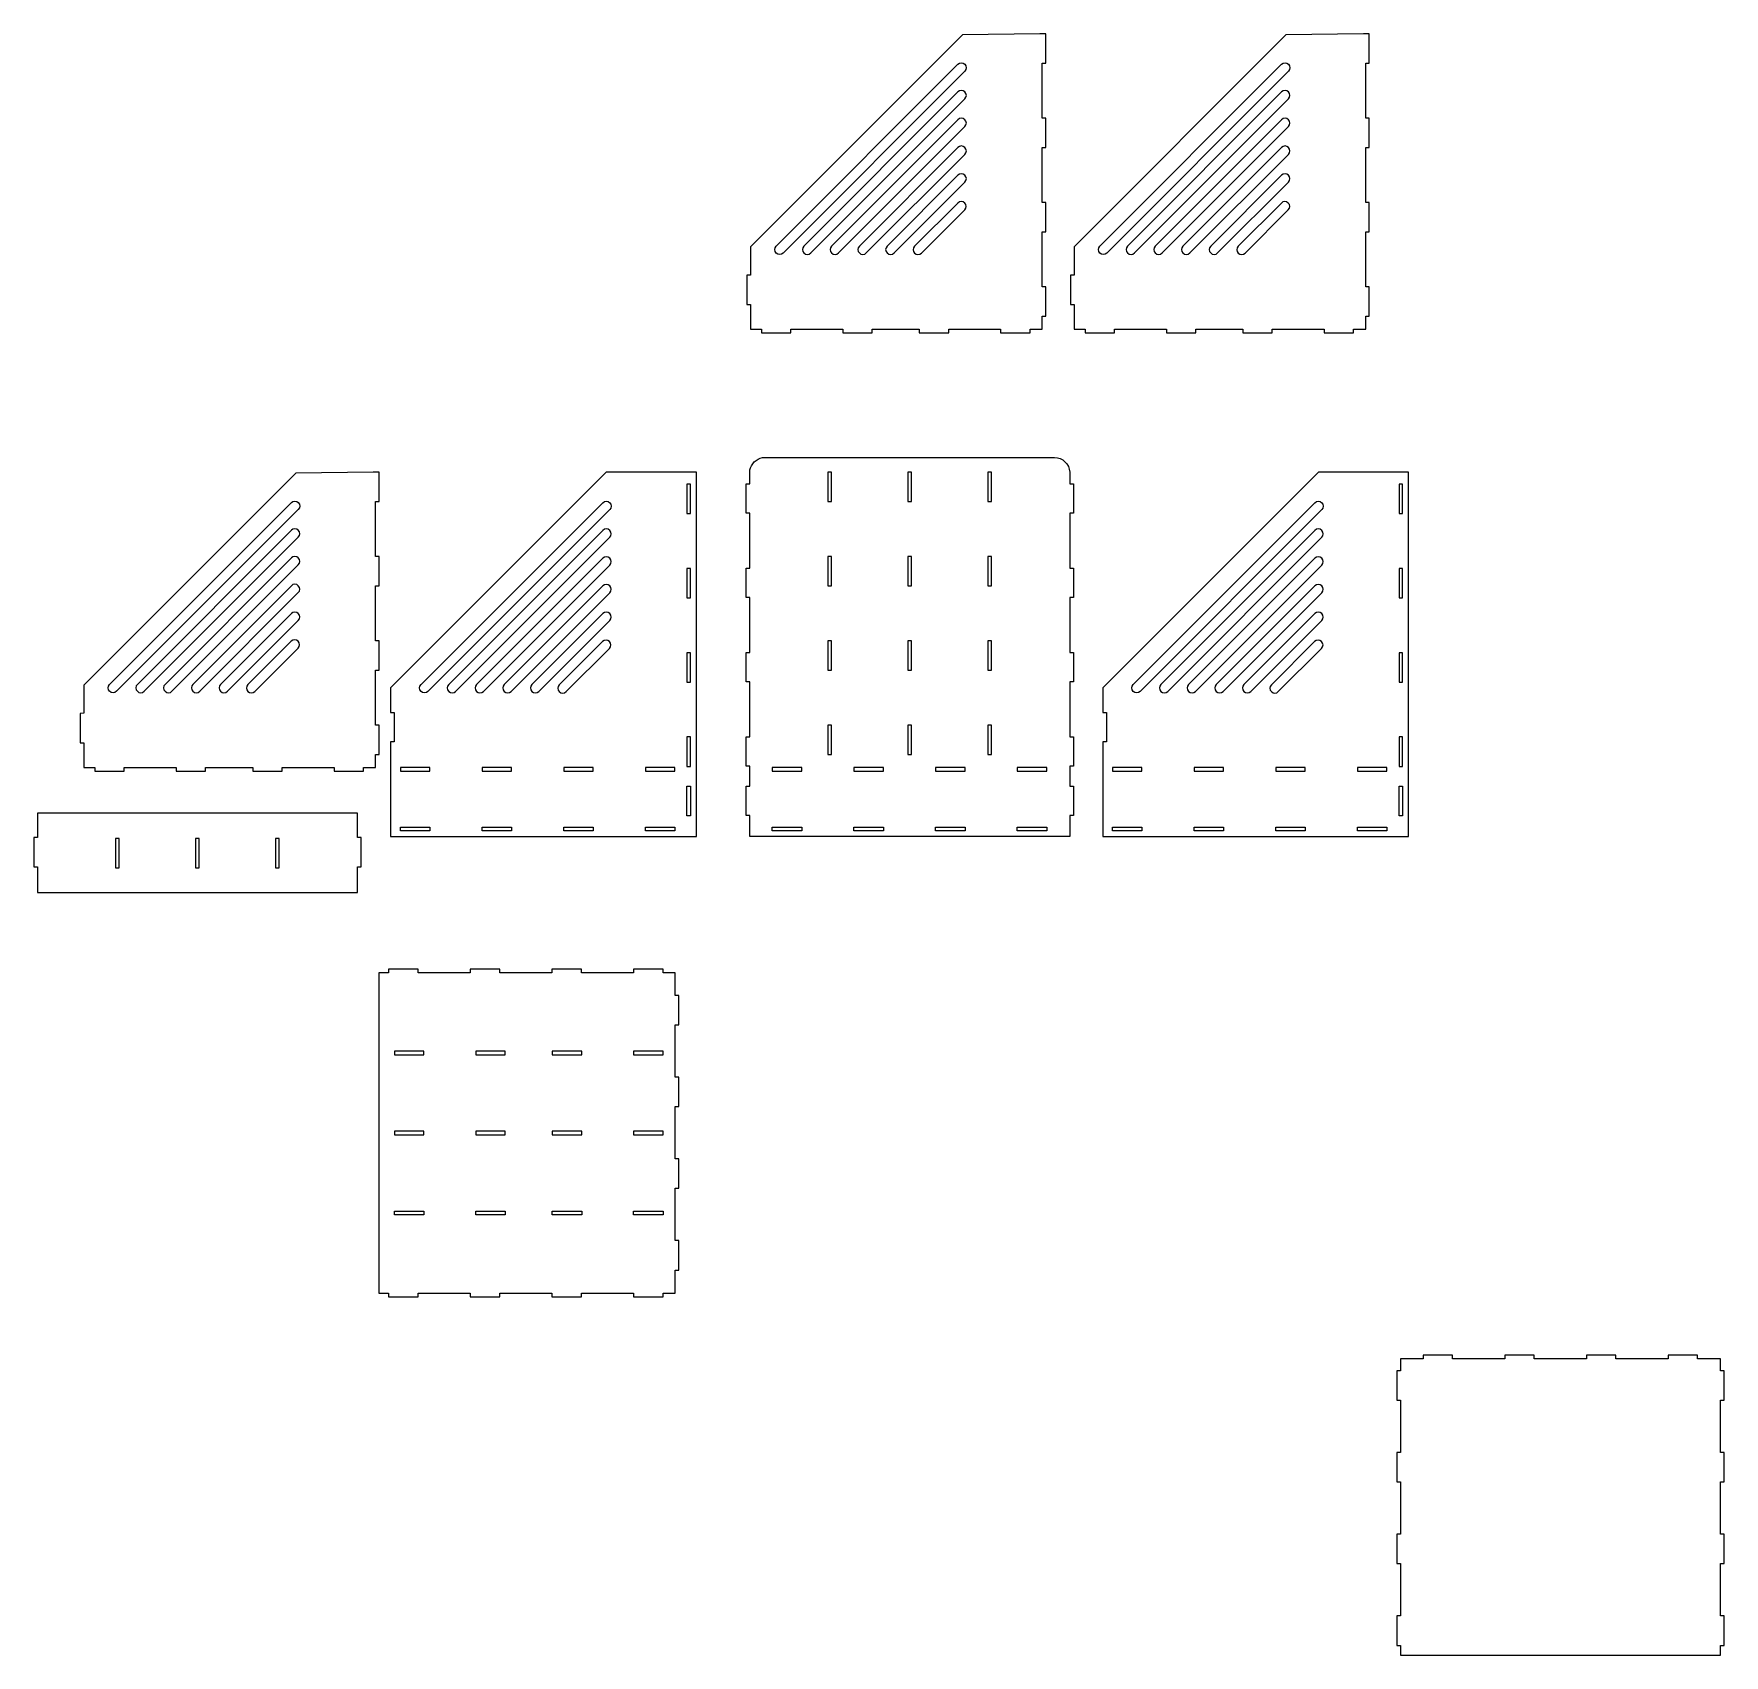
# Model space of a CAD drawing. Header units: millimetres. Extents: x -1743 to -18, y -755 to 899.
import ezdxf

# ---------------------------------------------------------------- set-up
doc = ezdxf.new("R2010")
doc.units = ezdxf.units.MM
doc.header["$MEASUREMENT"] = 0
doc.layers.add('layer 1', color=7, linetype='Continuous')

msp = doc.modelspace()

# ---------------------------------------------------------------- linework, layer by layer
at = {"layer": 'layer 1', "color": 242, "lineweight": 18}
for points, knots in [([(-795.4482, 898.0577), (-795.4482, 898.0577), (-716.4284, 899.0453), (-716.4284, 899.0453), (-716.4284, 899.0453), (-716.4284, 899.0453), (-710.4284, 899.0453), (-710.4284, 899.0453), (-710.4284, 899.0453), (-710.4284, 899.0453), (-710.4284, 869.0452), (-710.4284, 869.0452), (-710.4284, 869.0452), (-710.4284, 869.0452), (-714.1284, 869.0452), (-714.1284, 869.0452), (-714.1284, 869.0452), (-714.1284, 869.0452), (-714.1284, 813.0453), (-714.1284, 813.0453), (-714.1284, 813.0453), (-714.1284, 813.0453), (-710.4284, 813.0453), (-710.4284, 813.0453), (-710.4284, 813.0453), (-710.4284, 813.0453), (-710.4284, 783.0453), (-710.4284, 783.0453), (-710.4284, 783.0453), (-710.4284, 783.0453), (-714.1284, 783.0453), (-714.1284, 783.0453), (-714.1284, 783.0453), (-714.1284, 783.0453), (-714.1284, 727.0452), (-714.1284, 727.0452), (-714.1284, 727.0452), (-714.1284, 727.0452), (-710.4284, 727.0452), (-710.4284, 727.0452), (-710.4284, 727.0452), (-710.4284, 727.0452), (-710.4284, 697.0453), (-710.4284, 697.0453), (-710.4284, 697.0453), (-710.4284, 697.0453), (-714.1284, 697.0453), (-714.1284, 697.0453), (-714.1284, 697.0453), (-714.1284, 697.0453), (-714.1284, 641.0452), (-714.1284, 641.0452), (-714.1284, 641.0452), (-714.1284, 641.0452), (-710.4284, 641.0452), (-710.4284, 641.0452), (-710.4284, 641.0452), (-710.4284, 641.0452), (-710.4284, 611.0452), (-710.4284, 611.0452), (-710.4284, 611.0452), (-710.4284, 611.0452), (-714.1284, 611.0452), (-714.1284, 611.0452), (-714.1284, 611.0452), (-714.1284, 611.0452), (-714.1001, 597.7983), (-714.1001, 597.7983), (-714.1001, 597.7983), (-714.1001, 597.7983), (-726.4284, 597.7453), (-726.4284, 597.7453), (-726.4284, 597.7453), (-726.4284, 597.7453), (-726.4284, 594.0452), (-726.4284, 594.0452), (-726.4284, 594.0452), (-726.4284, 594.0452), (-756.4284, 594.0452), (-756.4284, 594.0452), (-756.4284, 594.0452), (-756.4284, 594.0452), (-756.4284, 597.7453), (-756.4284, 597.7453), (-756.4284, 597.7453), (-756.4284, 597.7453), (-809.4284, 597.7453), (-809.4284, 597.7453), (-809.4284, 597.7453), (-809.4284, 597.7453), (-809.4284, 594.0452), (-809.4284, 594.0452), (-809.4284, 594.0452), (-809.4284, 594.0452), (-839.4284, 594.0452), (-839.4284, 594.0452), (-839.4284, 594.0452), (-839.4284, 594.0452), (-839.4284, 597.7453), (-839.4284, 597.7453), (-839.4284, 597.7453), (-839.4284, 597.7453), (-887.4284, 597.7453), (-887.4284, 597.7453), (-887.4284, 597.7453), (-887.4284, 597.7453), (-887.4284, 594.0452), (-887.4284, 594.0452), (-887.4284, 594.0452), (-887.4284, 594.0452), (-917.4284, 594.0452), (-917.4284, 594.0452), (-917.4284, 594.0452), (-917.4284, 594.0452), (-917.4284, 597.7453), (-917.4284, 597.7453), (-917.4284, 597.7453), (-917.4284, 597.7453), (-970.4284, 597.7453), (-970.4284, 597.7453), (-970.4284, 597.7453), (-970.4284, 597.7453), (-970.4284, 594.0452), (-970.4284, 594.0452), (-970.4284, 594.0452), (-970.4284, 594.0452), (-1000.4284, 594.0452), (-1000.4284, 594.0452), (-1000.4284, 594.0452), (-1000.4284, 594.0452), (-1000.4284, 597.7453), (-1000.4284, 597.7453), (-1000.4284, 597.7453), (-1000.4284, 597.7453), (-1011.6284, 597.7453), (-1011.6284, 597.7453), (-1011.6284, 597.7453), (-1011.6284, 597.7453), (-1011.7483, 623.0579), (-1011.7483, 623.0579), (-1011.7483, 623.0579), (-1011.7483, 623.0579), (-1015.4483, 623.0579), (-1015.4483, 623.0579), (-1015.4483, 623.0579), (-1015.4483, 623.0579), (-1015.4284, 653), (-1015.4284, 653), (-1015.4284, 653), (-1015.4284, 653), (-1011.7483, 653.058), (-1011.7483, 653.058), (-1011.7483, 653.058), (-1011.7483, 653.058), (-1011.7178, 681.7881), (-1011.7178, 681.7881), (-1011.7178, 681.7881), (-1011.7178, 681.7881), (-795.4482, 898.0577), (-795.4482, 898.0577)], [0, 0, 0, 0, 0.024390244, 0.024390244, 0.024390244, 0.024390244, 0.048780488, 0.048780488, 0.048780488, 0.048780488, 0.073170732, 0.073170732, 0.073170732, 0.073170732, 0.097560976, 0.097560976, 0.097560976, 0.097560976, 0.12195122, 0.12195122, 0.12195122, 0.12195122, 0.146341463, 0.146341463, 0.146341463, 0.146341463, 0.170731707, 0.170731707, 0.170731707, 0.170731707, 0.195121951, 0.195121951, 0.195121951, 0.195121951, 0.219512195, 0.219512195, 0.219512195, 0.219512195, 0.243902439, 0.243902439, 0.243902439, 0.243902439, 0.268292683, 0.268292683, 0.268292683, 0.268292683, 0.292682927, 0.292682927, 0.292682927, 0.292682927, 0.317073171, 0.317073171, 0.317073171, 0.317073171, 0.341463415, 0.341463415, 0.341463415, 0.341463415, 0.365853659, 0.365853659, 0.365853659, 0.365853659, 0.390243902, 0.390243902, 0.390243902, 0.390243902, 0.414634146, 0.414634146, 0.414634146, 0.414634146, 0.43902439, 0.43902439, 0.43902439, 0.43902439, 0.463414634, 0.463414634, 0.463414634, 0.463414634, 0.487804878, 0.487804878, 0.487804878, 0.487804878, 0.512195122, 0.512195122, 0.512195122, 0.512195122, 0.536585366, 0.536585366, 0.536585366, 0.536585366, 0.56097561, 0.56097561, 0.56097561, 0.56097561, 0.585365854, 0.585365854, 0.585365854, 0.585365854, 0.609756098, 0.609756098, 0.609756098, 0.609756098, 0.634146341, 0.634146341, 0.634146341, 0.634146341, 0.658536585, 0.658536585, 0.658536585, 0.658536585, 0.682926829, 0.682926829, 0.682926829, 0.682926829, 0.707317073, 0.707317073, 0.707317073, 0.707317073, 0.731707317, 0.731707317, 0.731707317, 0.731707317, 0.756097561, 0.756097561, 0.756097561, 0.756097561, 0.780487805, 0.780487805, 0.780487805, 0.780487805, 0.804878049, 0.804878049, 0.804878049, 0.804878049, 0.829268293, 0.829268293, 0.829268293, 0.829268293, 0.853658537, 0.853658537, 0.853658537, 0.853658537, 0.87804878, 0.87804878, 0.87804878, 0.87804878, 0.902439024, 0.902439024, 0.902439024, 0.902439024, 0.926829268, 0.926829268, 0.926829268, 0.926829268, 0.951219512, 0.951219512, 0.951219512, 0.951219512, 1, 1, 1, 1]), ([(-465.2481, 898.0577), (-465.2481, 898.0577), (-386.2283, 899.0453), (-386.2283, 899.0453), (-386.2283, 899.0453), (-386.2283, 899.0453), (-380.2283, 899.0453), (-380.2283, 899.0453), (-380.2283, 899.0453), (-380.2283, 899.0453), (-380.2283, 869.0452), (-380.2283, 869.0452), (-380.2283, 869.0452), (-380.2283, 869.0452), (-383.9283, 869.0452), (-383.9283, 869.0452), (-383.9283, 869.0452), (-383.9283, 869.0452), (-383.9283, 813.0453), (-383.9283, 813.0453), (-383.9283, 813.0453), (-383.9283, 813.0453), (-380.2283, 813.0453), (-380.2283, 813.0453), (-380.2283, 813.0453), (-380.2283, 813.0453), (-380.2283, 783.0453), (-380.2283, 783.0453), (-380.2283, 783.0453), (-380.2283, 783.0453), (-383.9283, 783.0453), (-383.9283, 783.0453), (-383.9283, 783.0453), (-383.9283, 783.0453), (-383.9283, 727.0452), (-383.9283, 727.0452), (-383.9283, 727.0452), (-383.9283, 727.0452), (-380.2283, 727.0452), (-380.2283, 727.0452), (-380.2283, 727.0452), (-380.2283, 727.0452), (-380.2283, 697.0453), (-380.2283, 697.0453), (-380.2283, 697.0453), (-380.2283, 697.0453), (-383.9283, 697.0453), (-383.9283, 697.0453), (-383.9283, 697.0453), (-383.9283, 697.0453), (-383.9283, 641.0452), (-383.9283, 641.0452), (-383.9283, 641.0452), (-383.9283, 641.0452), (-380.2283, 641.0452), (-380.2283, 641.0452), (-380.2283, 641.0452), (-380.2283, 641.0452), (-380.2283, 611.0452), (-380.2283, 611.0452), (-380.2283, 611.0452), (-380.2283, 611.0452), (-383.9283, 611.0452), (-383.9283, 611.0452), (-383.9283, 611.0452), (-383.9283, 611.0452), (-383.9, 597.7983), (-383.9, 597.7983), (-383.9, 597.7983), (-383.9, 597.7983), (-396.2283, 597.7453), (-396.2283, 597.7453), (-396.2283, 597.7453), (-396.2283, 597.7453), (-396.2283, 594.0452), (-396.2283, 594.0452), (-396.2283, 594.0452), (-396.2283, 594.0452), (-426.2283, 594.0452), (-426.2283, 594.0452), (-426.2283, 594.0452), (-426.2283, 594.0452), (-426.2283, 597.7453), (-426.2283, 597.7453), (-426.2283, 597.7453), (-426.2283, 597.7453), (-479.2283, 597.7453), (-479.2283, 597.7453), (-479.2283, 597.7453), (-479.2283, 597.7453), (-479.2283, 594.0452), (-479.2283, 594.0452), (-479.2283, 594.0452), (-479.2283, 594.0452), (-509.2283, 594.0452), (-509.2283, 594.0452), (-509.2283, 594.0452), (-509.2283, 594.0452), (-509.2283, 597.7453), (-509.2283, 597.7453), (-509.2283, 597.7453), (-509.2283, 597.7453), (-557.2283, 597.7453), (-557.2283, 597.7453), (-557.2283, 597.7453), (-557.2283, 597.7453), (-557.2283, 594.0452), (-557.2283, 594.0452), (-557.2283, 594.0452), (-557.2283, 594.0452), (-587.2283, 594.0452), (-587.2283, 594.0452), (-587.2283, 594.0452), (-587.2283, 594.0452), (-587.2283, 597.7453), (-587.2283, 597.7453), (-587.2283, 597.7453), (-587.2283, 597.7453), (-640.2283, 597.7453), (-640.2283, 597.7453), (-640.2283, 597.7453), (-640.2283, 597.7453), (-640.2283, 594.0452), (-640.2283, 594.0452), (-640.2283, 594.0452), (-640.2283, 594.0452), (-670.2283, 594.0452), (-670.2283, 594.0452), (-670.2283, 594.0452), (-670.2283, 594.0452), (-670.2283, 597.7453), (-670.2283, 597.7453), (-670.2283, 597.7453), (-670.2283, 597.7453), (-681.4283, 597.7453), (-681.4283, 597.7453), (-681.4283, 597.7453), (-681.4283, 597.7453), (-681.5482, 623.0579), (-681.5482, 623.0579), (-681.5482, 623.0579), (-681.5482, 623.0579), (-685.2482, 623.0579), (-685.2482, 623.0579), (-685.2482, 623.0579), (-685.2482, 623.0579), (-685.2283, 653), (-685.2283, 653), (-685.2283, 653), (-685.2283, 653), (-681.5482, 653.058), (-681.5482, 653.058), (-681.5482, 653.058), (-681.5482, 653.058), (-681.5177, 681.7881), (-681.5177, 681.7881), (-681.5177, 681.7881), (-681.5177, 681.7881), (-465.2481, 898.0577), (-465.2481, 898.0577)], [0, 0, 0, 0, 0.024390244, 0.024390244, 0.024390244, 0.024390244, 0.048780488, 0.048780488, 0.048780488, 0.048780488, 0.073170732, 0.073170732, 0.073170732, 0.073170732, 0.097560976, 0.097560976, 0.097560976, 0.097560976, 0.12195122, 0.12195122, 0.12195122, 0.12195122, 0.146341463, 0.146341463, 0.146341463, 0.146341463, 0.170731707, 0.170731707, 0.170731707, 0.170731707, 0.195121951, 0.195121951, 0.195121951, 0.195121951, 0.219512195, 0.219512195, 0.219512195, 0.219512195, 0.243902439, 0.243902439, 0.243902439, 0.243902439, 0.268292683, 0.268292683, 0.268292683, 0.268292683, 0.292682927, 0.292682927, 0.292682927, 0.292682927, 0.317073171, 0.317073171, 0.317073171, 0.317073171, 0.341463415, 0.341463415, 0.341463415, 0.341463415, 0.365853659, 0.365853659, 0.365853659, 0.365853659, 0.390243902, 0.390243902, 0.390243902, 0.390243902, 0.414634146, 0.414634146, 0.414634146, 0.414634146, 0.43902439, 0.43902439, 0.43902439, 0.43902439, 0.463414634, 0.463414634, 0.463414634, 0.463414634, 0.487804878, 0.487804878, 0.487804878, 0.487804878, 0.512195122, 0.512195122, 0.512195122, 0.512195122, 0.536585366, 0.536585366, 0.536585366, 0.536585366, 0.56097561, 0.56097561, 0.56097561, 0.56097561, 0.585365854, 0.585365854, 0.585365854, 0.585365854, 0.609756098, 0.609756098, 0.609756098, 0.609756098, 0.634146341, 0.634146341, 0.634146341, 0.634146341, 0.658536585, 0.658536585, 0.658536585, 0.658536585, 0.682926829, 0.682926829, 0.682926829, 0.682926829, 0.707317073, 0.707317073, 0.707317073, 0.707317073, 0.731707317, 0.731707317, 0.731707317, 0.731707317, 0.756097561, 0.756097561, 0.756097561, 0.756097561, 0.780487805, 0.780487805, 0.780487805, 0.780487805, 0.804878049, 0.804878049, 0.804878049, 0.804878049, 0.829268293, 0.829268293, 0.829268293, 0.829268293, 0.853658537, 0.853658537, 0.853658537, 0.853658537, 0.87804878, 0.87804878, 0.87804878, 0.87804878, 0.902439024, 0.902439024, 0.902439024, 0.902439024, 0.926829268, 0.926829268, 0.926829268, 0.926829268, 0.951219512, 0.951219512, 0.951219512, 0.951219512, 1, 1, 1, 1]), ([(-792.9044, 868.0013), (-792.9044, 868.0013), (-792.9044, 868.0013), (-792.9044, 868.0013), (-792.9044, 868.0013), (-794.849, 869.9458), (-798.0309, 869.9458), (-799.9755, 868.0013), (-799.9755, 868.0013), (-799.9755, 868.0013), (-985.4078, 682.5688), (-985.4078, 682.5688), (-985.4078, 682.5688), (-987.3525, 680.6244), (-987.3525, 677.4424), (-985.4078, 675.4979), (-985.4078, 675.4979), (-985.4078, 675.4979), (-985.4078, 675.4979), (-985.4078, 675.4979), (-985.4078, 675.4979), (-983.4634, 673.5533), (-980.2813, 673.5533), (-978.3369, 675.4979), (-978.3369, 675.4979), (-978.3369, 675.4979), (-792.9044, 860.9303), (-792.9044, 860.9303), (-792.9044, 860.9303), (-790.9599, 862.8748), (-790.9599, 866.0568), (-792.9044, 868.0013)], [0, 0, 0, 0, 0.111111111, 0.111111111, 0.111111111, 0.111111111, 0.222222222, 0.222222222, 0.222222222, 0.222222222, 0.333333333, 0.333333333, 0.333333333, 0.333333333, 0.444444444, 0.444444444, 0.444444444, 0.444444444, 0.555555556, 0.555555556, 0.555555556, 0.555555556, 0.666666667, 0.666666667, 0.666666667, 0.666666667, 0.777777778, 0.777777778, 0.777777778, 0.777777778, 1, 1, 1, 1]), ([(-462.7043, 868.0013), (-462.7043, 868.0013), (-462.7043, 868.0013), (-462.7043, 868.0013), (-462.7043, 868.0013), (-464.6489, 869.9458), (-467.8308, 869.9458), (-469.7754, 868.0013), (-469.7754, 868.0013), (-469.7754, 868.0013), (-655.2077, 682.5688), (-655.2077, 682.5688), (-655.2077, 682.5688), (-657.1524, 680.6244), (-657.1524, 677.4424), (-655.2077, 675.4979), (-655.2077, 675.4979), (-655.2077, 675.4979), (-655.2077, 675.4979), (-655.2077, 675.4979), (-655.2077, 675.4979), (-653.2633, 673.5533), (-650.0812, 673.5533), (-648.1368, 675.4979), (-648.1368, 675.4979), (-648.1368, 675.4979), (-462.7043, 860.9303), (-462.7043, 860.9303), (-462.7043, 860.9303), (-460.7598, 862.8748), (-460.7598, 866.0568), (-462.7043, 868.0013)], [0, 0, 0, 0, 0.111111111, 0.111111111, 0.111111111, 0.111111111, 0.222222222, 0.222222222, 0.222222222, 0.222222222, 0.333333333, 0.333333333, 0.333333333, 0.333333333, 0.444444444, 0.444444444, 0.444444444, 0.444444444, 0.555555556, 0.555555556, 0.555555556, 0.555555556, 0.666666667, 0.666666667, 0.666666667, 0.666666667, 0.777777778, 0.777777778, 0.777777778, 0.777777778, 1, 1, 1, 1]), ([(-792.8883, 839.7659), (-792.8883, 839.7659), (-792.8883, 839.7659), (-792.8883, 839.7659), (-792.8883, 839.7659), (-790.9436, 837.8213), (-790.9436, 834.6392), (-792.8883, 832.6948), (-792.8883, 832.6948), (-792.8883, 832.6948), (-950.0688, 675.5141), (-950.0688, 675.5141), (-950.0688, 675.5141), (-952.0135, 673.5696), (-955.1953, 673.5696), (-957.14, 675.5141), (-957.14, 675.5141), (-957.14, 675.5141), (-957.14, 675.5141), (-957.14, 675.5141), (-957.14, 675.5141), (-959.0844, 677.4587), (-959.0844, 680.6406), (-957.14, 682.5853), (-957.14, 682.5853), (-957.14, 682.5853), (-799.9593, 839.7659), (-799.9593, 839.7659), (-799.9593, 839.7659), (-798.0147, 841.7104), (-794.8328, 841.7104), (-792.8883, 839.7659)], [0, 0, 0, 0, 0.111111111, 0.111111111, 0.111111111, 0.111111111, 0.222222222, 0.222222222, 0.222222222, 0.222222222, 0.333333333, 0.333333333, 0.333333333, 0.333333333, 0.444444444, 0.444444444, 0.444444444, 0.444444444, 0.555555556, 0.555555556, 0.555555556, 0.555555556, 0.666666667, 0.666666667, 0.666666667, 0.666666667, 0.777777778, 0.777777778, 0.777777778, 0.777777778, 1, 1, 1, 1]), ([(-462.6882, 839.7659), (-462.6882, 839.7659), (-462.6882, 839.7659), (-462.6882, 839.7659), (-462.6882, 839.7659), (-460.7435, 837.8213), (-460.7435, 834.6392), (-462.6882, 832.6948), (-462.6882, 832.6948), (-462.6882, 832.6948), (-619.8687, 675.5141), (-619.8687, 675.5141), (-619.8687, 675.5141), (-621.8134, 673.5696), (-624.9952, 673.5696), (-626.9399, 675.5141), (-626.9399, 675.5141), (-626.9399, 675.5141), (-626.9399, 675.5141), (-626.9399, 675.5141), (-626.9399, 675.5141), (-628.8843, 677.4587), (-628.8843, 680.6406), (-626.9399, 682.5853), (-626.9399, 682.5853), (-626.9399, 682.5853), (-469.7592, 839.7659), (-469.7592, 839.7659), (-469.7592, 839.7659), (-467.8146, 841.7104), (-464.6327, 841.7104), (-462.6882, 839.7659)], [0, 0, 0, 0, 0.111111111, 0.111111111, 0.111111111, 0.111111111, 0.222222222, 0.222222222, 0.222222222, 0.222222222, 0.333333333, 0.333333333, 0.333333333, 0.333333333, 0.444444444, 0.444444444, 0.444444444, 0.444444444, 0.555555556, 0.555555556, 0.555555556, 0.555555556, 0.666666667, 0.666666667, 0.666666667, 0.666666667, 0.777777778, 0.777777778, 0.777777778, 0.777777778, 1, 1, 1, 1]), ([(-792.8892, 811.481), (-792.8892, 811.481), (-792.8892, 811.481), (-792.8892, 811.481), (-792.8892, 811.481), (-790.9448, 809.5364), (-790.9447, 806.3545), (-792.8892, 804.4099), (-792.8892, 804.4099), (-792.8892, 804.4099), (-921.7857, 675.5135), (-921.7857, 675.5135), (-921.7857, 675.5135), (-923.7302, 673.569), (-926.9122, 673.569), (-928.8567, 675.5135), (-928.8567, 675.5135), (-928.8567, 675.5135), (-928.8567, 675.5135), (-928.8567, 675.5135), (-928.8567, 675.5135), (-930.8013, 677.4581), (-930.8013, 680.64), (-928.8567, 682.5847), (-928.8567, 682.5847), (-928.8567, 682.5847), (-799.9604, 811.481), (-799.9604, 811.481), (-799.9604, 811.481), (-798.0157, 813.4256), (-794.8339, 813.4255), (-792.8892, 811.481)], [0, 0, 0, 0, 0.111111111, 0.111111111, 0.111111111, 0.111111111, 0.222222222, 0.222222222, 0.222222222, 0.222222222, 0.333333333, 0.333333333, 0.333333333, 0.333333333, 0.444444444, 0.444444444, 0.444444444, 0.444444444, 0.555555556, 0.555555556, 0.555555556, 0.555555556, 0.666666667, 0.666666667, 0.666666667, 0.666666667, 0.777777778, 0.777777778, 0.777777778, 0.777777778, 1, 1, 1, 1]), ([(-462.6891, 811.481), (-462.6891, 811.481), (-462.6891, 811.481), (-462.6891, 811.481), (-462.6891, 811.481), (-460.7447, 809.5364), (-460.7446, 806.3545), (-462.6891, 804.4099), (-462.6891, 804.4099), (-462.6891, 804.4099), (-591.5856, 675.5135), (-591.5856, 675.5135), (-591.5856, 675.5135), (-593.5301, 673.569), (-596.7121, 673.569), (-598.6566, 675.5135), (-598.6566, 675.5135), (-598.6566, 675.5135), (-598.6566, 675.5135), (-598.6566, 675.5135), (-598.6566, 675.5135), (-600.6012, 677.4581), (-600.6012, 680.64), (-598.6566, 682.5847), (-598.6566, 682.5847), (-598.6566, 682.5847), (-469.7603, 811.481), (-469.7603, 811.481), (-469.7603, 811.481), (-467.8156, 813.4256), (-464.6338, 813.4255), (-462.6891, 811.481)], [0, 0, 0, 0, 0.111111111, 0.111111111, 0.111111111, 0.111111111, 0.222222222, 0.222222222, 0.222222222, 0.222222222, 0.333333333, 0.333333333, 0.333333333, 0.333333333, 0.444444444, 0.444444444, 0.444444444, 0.444444444, 0.555555556, 0.555555556, 0.555555556, 0.555555556, 0.666666667, 0.666666667, 0.666666667, 0.666666667, 0.777777778, 0.777777778, 0.777777778, 0.777777778, 1, 1, 1, 1]), ([(-792.8898, 783.1966), (-792.8898, 783.1966), (-792.8898, 783.1966), (-792.8898, 783.1966), (-792.8898, 783.1966), (-790.9454, 781.2522), (-790.9454, 778.0701), (-792.8898, 776.1256), (-792.8898, 776.1256), (-792.8898, 776.1256), (-893.5027, 675.5128), (-893.5027, 675.5128), (-893.5027, 675.5128), (-895.4471, 673.5683), (-898.6292, 673.5683), (-900.5737, 675.5127), (-900.5737, 675.5127), (-900.5737, 675.5127), (-900.5737, 675.5127), (-900.5737, 675.5127), (-900.5737, 675.5127), (-902.5183, 677.4573), (-902.5183, 680.6393), (-900.5736, 682.5838), (-900.5736, 682.5838), (-900.5736, 682.5838), (-799.961, 783.1966), (-799.961, 783.1966), (-799.961, 783.1966), (-798.0163, 785.1411), (-794.8344, 785.1411), (-792.8898, 783.1966)], [0, 0, 0, 0, 0.111111111, 0.111111111, 0.111111111, 0.111111111, 0.222222222, 0.222222222, 0.222222222, 0.222222222, 0.333333333, 0.333333333, 0.333333333, 0.333333333, 0.444444444, 0.444444444, 0.444444444, 0.444444444, 0.555555556, 0.555555556, 0.555555556, 0.555555556, 0.666666667, 0.666666667, 0.666666667, 0.666666667, 0.777777778, 0.777777778, 0.777777778, 0.777777778, 1, 1, 1, 1]), ([(-462.6897, 783.1966), (-462.6897, 783.1966), (-462.6897, 783.1966), (-462.6897, 783.1966), (-462.6897, 783.1966), (-460.7453, 781.2522), (-460.7453, 778.0701), (-462.6897, 776.1256), (-462.6897, 776.1256), (-462.6897, 776.1256), (-563.3026, 675.5128), (-563.3026, 675.5128), (-563.3026, 675.5128), (-565.247, 673.5683), (-568.4291, 673.5683), (-570.3736, 675.5127), (-570.3736, 675.5127), (-570.3736, 675.5127), (-570.3736, 675.5127), (-570.3736, 675.5127), (-570.3736, 675.5127), (-572.3182, 677.4573), (-572.3182, 680.6393), (-570.3735, 682.5838), (-570.3735, 682.5838), (-570.3735, 682.5838), (-469.7609, 783.1966), (-469.7609, 783.1966), (-469.7609, 783.1966), (-467.8162, 785.1411), (-464.6343, 785.1411), (-462.6897, 783.1966)], [0, 0, 0, 0, 0.111111111, 0.111111111, 0.111111111, 0.111111111, 0.222222222, 0.222222222, 0.222222222, 0.222222222, 0.333333333, 0.333333333, 0.333333333, 0.333333333, 0.444444444, 0.444444444, 0.444444444, 0.444444444, 0.555555556, 0.555555556, 0.555555556, 0.555555556, 0.666666667, 0.666666667, 0.666666667, 0.666666667, 0.777777778, 0.777777778, 0.777777778, 0.777777778, 1, 1, 1, 1]), ([(-872.2901, 675.512), (-872.2901, 675.512), (-872.2903, 675.512), (-872.2903, 675.512), (-872.2903, 675.512), (-874.2349, 677.4566), (-874.2349, 680.6384), (-872.2902, 682.583), (-872.2902, 682.583), (-872.2902, 682.583), (-799.9617, 754.9116), (-799.9617, 754.9116), (-799.9617, 754.9116), (-798.017, 756.8562), (-794.8352, 756.8562), (-792.8907, 754.9118), (-792.8907, 754.9118), (-792.8907, 754.9118), (-792.8905, 754.9115), (-792.8905, 754.9115), (-792.8905, 754.9115), (-790.946, 752.967), (-790.946, 749.7852), (-792.8905, 747.8406), (-792.8905, 747.8406), (-792.8905, 747.8406), (-865.2192, 675.512), (-865.2192, 675.512), (-865.2192, 675.512), (-867.1637, 673.5674), (-870.3457, 673.5674), (-872.2901, 675.512)], [0, 0, 0, 0, 0.111111111, 0.111111111, 0.111111111, 0.111111111, 0.222222222, 0.222222222, 0.222222222, 0.222222222, 0.333333333, 0.333333333, 0.333333333, 0.333333333, 0.444444444, 0.444444444, 0.444444444, 0.444444444, 0.555555556, 0.555555556, 0.555555556, 0.555555556, 0.666666667, 0.666666667, 0.666666667, 0.666666667, 0.777777778, 0.777777778, 0.777777778, 0.777777778, 1, 1, 1, 1]), ([(-542.09, 675.512), (-542.09, 675.512), (-542.0902, 675.512), (-542.0902, 675.512), (-542.0902, 675.512), (-544.0348, 677.4566), (-544.0348, 680.6384), (-542.0901, 682.583), (-542.0901, 682.583), (-542.0901, 682.583), (-469.7616, 754.9116), (-469.7616, 754.9116), (-469.7616, 754.9116), (-467.8169, 756.8562), (-464.6351, 756.8562), (-462.6906, 754.9118), (-462.6906, 754.9118), (-462.6906, 754.9118), (-462.6904, 754.9115), (-462.6904, 754.9115), (-462.6904, 754.9115), (-460.7459, 752.967), (-460.7459, 749.7852), (-462.6904, 747.8406), (-462.6904, 747.8406), (-462.6904, 747.8406), (-535.0191, 675.512), (-535.0191, 675.512), (-535.0191, 675.512), (-536.9636, 673.5674), (-540.1456, 673.5674), (-542.09, 675.512)], [0, 0, 0, 0, 0.111111111, 0.111111111, 0.111111111, 0.111111111, 0.222222222, 0.222222222, 0.222222222, 0.222222222, 0.333333333, 0.333333333, 0.333333333, 0.333333333, 0.444444444, 0.444444444, 0.444444444, 0.444444444, 0.555555556, 0.555555556, 0.555555556, 0.555555556, 0.666666667, 0.666666667, 0.666666667, 0.666666667, 0.777777778, 0.777777778, 0.777777778, 0.777777778, 1, 1, 1, 1]), ([(-844.3259, 675.2877), (-844.3259, 675.2877), (-844.3259, 675.2878), (-844.3259, 675.2878), (-844.3259, 675.2878), (-846.2706, 677.2325), (-846.2704, 680.4142), (-844.3259, 682.3588), (-844.3259, 682.3588), (-844.3259, 682.3588), (-800.1868, 726.498), (-800.1868, 726.498), (-800.1868, 726.498), (-798.2423, 728.4424), (-795.0604, 728.4424), (-793.1159, 726.4979), (-793.1159, 726.4979), (-793.1159, 726.4979), (-793.1158, 726.4978), (-793.1158, 726.4978), (-793.1158, 726.4978), (-791.1711, 724.5532), (-791.1711, 721.3714), (-793.1157, 719.4269), (-793.1157, 719.4269), (-793.1157, 719.4269), (-837.2549, 675.2877), (-837.2549, 675.2877), (-837.2549, 675.2877), (-839.1994, 673.3433), (-842.3812, 673.3431), (-844.3259, 675.2877)], [0, 0, 0, 0, 0.111111111, 0.111111111, 0.111111111, 0.111111111, 0.222222222, 0.222222222, 0.222222222, 0.222222222, 0.333333333, 0.333333333, 0.333333333, 0.333333333, 0.444444444, 0.444444444, 0.444444444, 0.444444444, 0.555555556, 0.555555556, 0.555555556, 0.555555556, 0.666666667, 0.666666667, 0.666666667, 0.666666667, 0.777777778, 0.777777778, 0.777777778, 0.777777778, 1, 1, 1, 1]), ([(-514.1258, 675.2877), (-514.1258, 675.2877), (-514.1258, 675.2878), (-514.1258, 675.2878), (-514.1258, 675.2878), (-516.0705, 677.2325), (-516.0703, 680.4142), (-514.1258, 682.3588), (-514.1258, 682.3588), (-514.1258, 682.3588), (-469.9867, 726.498), (-469.9867, 726.498), (-469.9867, 726.498), (-468.0422, 728.4424), (-464.8603, 728.4424), (-462.9158, 726.4979), (-462.9158, 726.4979), (-462.9158, 726.4979), (-462.9157, 726.4978), (-462.9157, 726.4978), (-462.9157, 726.4978), (-460.971, 724.5532), (-460.971, 721.3714), (-462.9156, 719.4269), (-462.9156, 719.4269), (-462.9156, 719.4269), (-507.0548, 675.2877), (-507.0548, 675.2877), (-507.0548, 675.2877), (-508.9993, 673.3433), (-512.1811, 673.3431), (-514.1258, 675.2877)], [0, 0, 0, 0, 0.111111111, 0.111111111, 0.111111111, 0.111111111, 0.222222222, 0.222222222, 0.222222222, 0.222222222, 0.333333333, 0.333333333, 0.333333333, 0.333333333, 0.444444444, 0.444444444, 0.444444444, 0.444444444, 0.555555556, 0.555555556, 0.555555556, 0.555555556, 0.666666667, 0.666666667, 0.666666667, 0.666666667, 0.777777778, 0.777777778, 0.777777778, 0.777777778, 1, 1, 1, 1]), ([(-1475.6478, 451.0176), (-1475.6478, 451.0176), (-1396.628, 452.0052), (-1396.628, 452.0052), (-1396.628, 452.0052), (-1396.628, 452.0052), (-1390.628, 452.0052), (-1390.628, 452.0052), (-1390.628, 452.0052), (-1390.628, 452.0052), (-1390.628, 422.0051), (-1390.628, 422.0051), (-1390.628, 422.0051), (-1390.628, 422.0051), (-1394.328, 422.0051), (-1394.328, 422.0051), (-1394.328, 422.0051), (-1394.328, 422.0051), (-1394.328, 366.0052), (-1394.328, 366.0052), (-1394.328, 366.0052), (-1394.328, 366.0052), (-1390.628, 366.0052), (-1390.628, 366.0052), (-1390.628, 366.0052), (-1390.628, 366.0052), (-1390.628, 336.0052), (-1390.628, 336.0052), (-1390.628, 336.0052), (-1390.628, 336.0052), (-1394.328, 336.0052), (-1394.328, 336.0052), (-1394.328, 336.0052), (-1394.328, 336.0052), (-1394.328, 280.0051), (-1394.328, 280.0051), (-1394.328, 280.0051), (-1394.328, 280.0051), (-1390.628, 280.0051), (-1390.628, 280.0051), (-1390.628, 280.0051), (-1390.628, 280.0051), (-1390.628, 250.0052), (-1390.628, 250.0052), (-1390.628, 250.0052), (-1390.628, 250.0052), (-1394.328, 250.0052), (-1394.328, 250.0052), (-1394.328, 250.0052), (-1394.328, 250.0052), (-1394.328, 194.0051), (-1394.328, 194.0051), (-1394.328, 194.0051), (-1394.328, 194.0051), (-1390.628, 194.0051), (-1390.628, 194.0051), (-1390.628, 194.0051), (-1390.628, 194.0051), (-1390.628, 164.0051), (-1390.628, 164.0051), (-1390.628, 164.0051), (-1390.628, 164.0051), (-1394.328, 164.0051), (-1394.328, 164.0051), (-1394.328, 164.0051), (-1394.328, 164.0051), (-1394.2997, 150.7582), (-1394.2997, 150.7582), (-1394.2997, 150.7582), (-1394.2997, 150.7582), (-1406.628, 150.7052), (-1406.628, 150.7052), (-1406.628, 150.7052), (-1406.628, 150.7052), (-1406.628, 147.0051), (-1406.628, 147.0051), (-1406.628, 147.0051), (-1406.628, 147.0051), (-1436.628, 147.0051), (-1436.628, 147.0051), (-1436.628, 147.0051), (-1436.628, 147.0051), (-1436.628, 150.7052), (-1436.628, 150.7052), (-1436.628, 150.7052), (-1436.628, 150.7052), (-1489.628, 150.7052), (-1489.628, 150.7052), (-1489.628, 150.7052), (-1489.628, 150.7052), (-1489.628, 147.0051), (-1489.628, 147.0051), (-1489.628, 147.0051), (-1489.628, 147.0051), (-1519.628, 147.0051), (-1519.628, 147.0051), (-1519.628, 147.0051), (-1519.628, 147.0051), (-1519.628, 150.7052), (-1519.628, 150.7052), (-1519.628, 150.7052), (-1519.628, 150.7052), (-1567.628, 150.7052), (-1567.628, 150.7052), (-1567.628, 150.7052), (-1567.628, 150.7052), (-1567.628, 147.0051), (-1567.628, 147.0051), (-1567.628, 147.0051), (-1567.628, 147.0051), (-1597.628, 147.0051), (-1597.628, 147.0051), (-1597.628, 147.0051), (-1597.628, 147.0051), (-1597.628, 150.7052), (-1597.628, 150.7052), (-1597.628, 150.7052), (-1597.628, 150.7052), (-1650.628, 150.7052), (-1650.628, 150.7052), (-1650.628, 150.7052), (-1650.628, 150.7052), (-1650.628, 147.0051), (-1650.628, 147.0051), (-1650.628, 147.0051), (-1650.628, 147.0051), (-1680.628, 147.0051), (-1680.628, 147.0051), (-1680.628, 147.0051), (-1680.628, 147.0051), (-1680.628, 150.7052), (-1680.628, 150.7052), (-1680.628, 150.7052), (-1680.628, 150.7052), (-1691.828, 150.7052), (-1691.828, 150.7052), (-1691.828, 150.7052), (-1691.828, 150.7052), (-1691.9479, 176.0178), (-1691.9479, 176.0178), (-1691.9479, 176.0178), (-1691.9479, 176.0178), (-1695.6479, 176.0178), (-1695.6479, 176.0178), (-1695.6479, 176.0178), (-1695.6479, 176.0178), (-1695.628, 205.9599), (-1695.628, 205.9599), (-1695.628, 205.9599), (-1695.628, 205.9599), (-1691.9479, 206.0179), (-1691.9479, 206.0179), (-1691.9479, 206.0179), (-1691.9479, 206.0179), (-1691.9174, 234.748), (-1691.9174, 234.748), (-1691.9174, 234.748), (-1691.9174, 234.748), (-1475.6478, 451.0176), (-1475.6478, 451.0176)], [0, 0, 0, 0, 0.024390244, 0.024390244, 0.024390244, 0.024390244, 0.048780488, 0.048780488, 0.048780488, 0.048780488, 0.073170732, 0.073170732, 0.073170732, 0.073170732, 0.097560976, 0.097560976, 0.097560976, 0.097560976, 0.12195122, 0.12195122, 0.12195122, 0.12195122, 0.146341463, 0.146341463, 0.146341463, 0.146341463, 0.170731707, 0.170731707, 0.170731707, 0.170731707, 0.195121951, 0.195121951, 0.195121951, 0.195121951, 0.219512195, 0.219512195, 0.219512195, 0.219512195, 0.243902439, 0.243902439, 0.243902439, 0.243902439, 0.268292683, 0.268292683, 0.268292683, 0.268292683, 0.292682927, 0.292682927, 0.292682927, 0.292682927, 0.317073171, 0.317073171, 0.317073171, 0.317073171, 0.341463415, 0.341463415, 0.341463415, 0.341463415, 0.365853659, 0.365853659, 0.365853659, 0.365853659, 0.390243902, 0.390243902, 0.390243902, 0.390243902, 0.414634146, 0.414634146, 0.414634146, 0.414634146, 0.43902439, 0.43902439, 0.43902439, 0.43902439, 0.463414634, 0.463414634, 0.463414634, 0.463414634, 0.487804878, 0.487804878, 0.487804878, 0.487804878, 0.512195122, 0.512195122, 0.512195122, 0.512195122, 0.536585366, 0.536585366, 0.536585366, 0.536585366, 0.56097561, 0.56097561, 0.56097561, 0.56097561, 0.585365854, 0.585365854, 0.585365854, 0.585365854, 0.609756098, 0.609756098, 0.609756098, 0.609756098, 0.634146341, 0.634146341, 0.634146341, 0.634146341, 0.658536585, 0.658536585, 0.658536585, 0.658536585, 0.682926829, 0.682926829, 0.682926829, 0.682926829, 0.707317073, 0.707317073, 0.707317073, 0.707317073, 0.731707317, 0.731707317, 0.731707317, 0.731707317, 0.756097561, 0.756097561, 0.756097561, 0.756097561, 0.780487805, 0.780487805, 0.780487805, 0.780487805, 0.804878049, 0.804878049, 0.804878049, 0.804878049, 0.829268293, 0.829268293, 0.829268293, 0.829268293, 0.853658537, 0.853658537, 0.853658537, 0.853658537, 0.87804878, 0.87804878, 0.87804878, 0.87804878, 0.902439024, 0.902439024, 0.902439024, 0.902439024, 0.926829268, 0.926829268, 0.926829268, 0.926829268, 0.951219512, 0.951219512, 0.951219512, 0.951219512, 1, 1, 1, 1]), ([(-1066.8803, 139.8843), (-1066.8803, 139.8843), (-1066.8802, 139.8843), (-1066.8802, 139.8843), (-1066.8802, 139.8843), (-1066.8802, 139.8843), (-1066.8802, 80.3144), (-1066.8802, 80.3144), (-1066.8802, 80.3144), (-1066.8802, 80.3144), (-1378.8803, 80.3144), (-1378.8803, 80.3144), (-1378.8803, 80.3144), (-1378.8803, 80.3144), (-1378.8803, 139.8843), (-1378.8803, 139.8843), (-1378.8803, 139.8843), (-1378.8803, 139.8843), (-1378.8803, 151.8842), (-1378.8803, 151.8842), (-1378.8803, 151.8842), (-1378.8803, 151.8842), (-1378.8803, 176.8844), (-1378.8803, 176.8844), (-1378.8803, 176.8844), (-1378.8803, 176.8844), (-1375.1803, 176.8844), (-1375.1803, 176.8844), (-1375.1803, 176.8844), (-1375.1803, 176.8844), (-1375.1803, 206.8845), (-1375.1803, 206.8845), (-1375.1803, 206.8845), (-1375.1803, 206.8845), (-1378.8803, 206.8845), (-1378.8803, 206.8845), (-1378.8803, 206.8845), (-1378.8803, 206.8845), (-1378.8803, 231.8842), (-1378.8803, 231.8842), (-1378.8803, 231.8842), (-1378.8803, 231.8842), (-1158.8802, 451.8842), (-1158.8802, 451.8842), (-1158.8802, 451.8842), (-1158.8802, 451.8842), (-1078.8803, 451.8842), (-1078.8803, 451.8842), (-1078.8803, 451.8842), (-1078.8803, 451.8842), (-1066.8803, 451.8842), (-1066.8803, 451.8842), (-1066.8803, 451.8842), (-1066.8803, 451.8842), (-1066.8803, 151.8842), (-1066.8803, 151.8842), (-1066.8803, 151.8842), (-1066.8803, 151.8842), (-1066.8803, 139.8843), (-1066.8803, 139.8843)], [0, 0, 0, 0, 0.0625, 0.0625, 0.0625, 0.0625, 0.125, 0.125, 0.125, 0.125, 0.1875, 0.1875, 0.1875, 0.1875, 0.25, 0.25, 0.25, 0.25, 0.3125, 0.3125, 0.3125, 0.3125, 0.375, 0.375, 0.375, 0.375, 0.4375, 0.4375, 0.4375, 0.4375, 0.5, 0.5, 0.5, 0.5, 0.5625, 0.5625, 0.5625, 0.5625, 0.625, 0.625, 0.625, 0.625, 0.6875, 0.6875, 0.6875, 0.6875, 0.75, 0.75, 0.75, 0.75, 0.8125, 0.8125, 0.8125, 0.8125, 0.875, 0.875, 0.875, 0.875, 1, 1, 1, 1]), ([(-340.2517, 139.8843), (-340.2517, 139.8843), (-340.2516, 139.8843), (-340.2516, 139.8843), (-340.2516, 139.8843), (-340.2516, 139.8843), (-340.2516, 80.3144), (-340.2516, 80.3144), (-340.2516, 80.3144), (-340.2516, 80.3144), (-652.2517, 80.3144), (-652.2517, 80.3144), (-652.2517, 80.3144), (-652.2517, 80.3144), (-652.2517, 139.8843), (-652.2517, 139.8843), (-652.2517, 139.8843), (-652.2517, 139.8843), (-652.2517, 151.8842), (-652.2517, 151.8842), (-652.2517, 151.8842), (-652.2517, 151.8842), (-652.2517, 176.8844), (-652.2517, 176.8844), (-652.2517, 176.8844), (-652.2517, 176.8844), (-648.5517, 176.8844), (-648.5517, 176.8844), (-648.5517, 176.8844), (-648.5517, 176.8844), (-648.5517, 206.8845), (-648.5517, 206.8845), (-648.5517, 206.8845), (-648.5517, 206.8845), (-652.2517, 206.8845), (-652.2517, 206.8845), (-652.2517, 206.8845), (-652.2517, 206.8845), (-652.2517, 231.8842), (-652.2517, 231.8842), (-652.2517, 231.8842), (-652.2517, 231.8842), (-432.2516, 451.8842), (-432.2516, 451.8842), (-432.2516, 451.8842), (-432.2516, 451.8842), (-352.2517, 451.8842), (-352.2517, 451.8842), (-352.2517, 451.8842), (-352.2517, 451.8842), (-340.2517, 451.8842), (-340.2517, 451.8842), (-340.2517, 451.8842), (-340.2517, 451.8842), (-340.2517, 151.8842), (-340.2517, 151.8842), (-340.2517, 151.8842), (-340.2517, 151.8842), (-340.2517, 139.8843), (-340.2517, 139.8843)], [0, 0, 0, 0, 0.0625, 0.0625, 0.0625, 0.0625, 0.125, 0.125, 0.125, 0.125, 0.1875, 0.1875, 0.1875, 0.1875, 0.25, 0.25, 0.25, 0.25, 0.3125, 0.3125, 0.3125, 0.3125, 0.375, 0.375, 0.375, 0.375, 0.4375, 0.4375, 0.4375, 0.4375, 0.5, 0.5, 0.5, 0.5, 0.5625, 0.5625, 0.5625, 0.5625, 0.625, 0.625, 0.625, 0.625, 0.6875, 0.6875, 0.6875, 0.6875, 0.75, 0.75, 0.75, 0.75, 0.8125, 0.8125, 0.8125, 0.8125, 0.875, 0.875, 0.875, 0.875, 1, 1, 1, 1]), ([(-1076.5303, 439.8843), (-1076.5303, 439.8843), (-1072.8303, 439.8843), (-1072.8303, 439.8843), (-1072.8303, 439.8843), (-1072.8303, 439.8843), (-1072.8303, 409.8843), (-1072.8303, 409.8843), (-1072.8303, 409.8843), (-1072.8303, 409.8843), (-1076.5303, 409.8843), (-1076.5303, 409.8843), (-1076.5303, 409.8843), (-1076.5303, 409.8843), (-1076.5303, 439.8843), (-1076.5303, 439.8843)], [0, 0, 0, 0, 0.2, 0.2, 0.2, 0.2, 0.4, 0.4, 0.4, 0.4, 0.6, 0.6, 0.6, 0.6, 1, 1, 1, 1]), ([(-349.9017, 439.8843), (-349.9017, 439.8843), (-346.2017, 439.8843), (-346.2017, 439.8843), (-346.2017, 439.8843), (-346.2017, 439.8843), (-346.2017, 409.8843), (-346.2017, 409.8843), (-346.2017, 409.8843), (-346.2017, 409.8843), (-349.9017, 409.8843), (-349.9017, 409.8843), (-349.9017, 409.8843), (-349.9017, 409.8843), (-349.9017, 439.8843), (-349.9017, 439.8843)], [0, 0, 0, 0, 0.2, 0.2, 0.2, 0.2, 0.4, 0.4, 0.4, 0.4, 0.6, 0.6, 0.6, 0.6, 1, 1, 1, 1]), ([(-1473.104, 420.9612), (-1473.104, 420.9612), (-1473.104, 420.9612), (-1473.104, 420.9612), (-1473.104, 420.9612), (-1475.0486, 422.9057), (-1478.2305, 422.9057), (-1480.1751, 420.9612), (-1480.1751, 420.9612), (-1480.1751, 420.9612), (-1665.6074, 235.5287), (-1665.6074, 235.5287), (-1665.6074, 235.5287), (-1667.5521, 233.5843), (-1667.5521, 230.4023), (-1665.6074, 228.4578), (-1665.6074, 228.4578), (-1665.6074, 228.4578), (-1665.6074, 228.4578), (-1665.6074, 228.4578), (-1665.6074, 228.4578), (-1663.663, 226.5132), (-1660.4809, 226.5132), (-1658.5365, 228.4578), (-1658.5365, 228.4578), (-1658.5365, 228.4578), (-1473.104, 413.8902), (-1473.104, 413.8902), (-1473.104, 413.8902), (-1471.1595, 415.8347), (-1471.1595, 419.0167), (-1473.104, 420.9612)], [0, 0, 0, 0, 0.111111111, 0.111111111, 0.111111111, 0.111111111, 0.222222222, 0.222222222, 0.222222222, 0.222222222, 0.333333333, 0.333333333, 0.333333333, 0.333333333, 0.444444444, 0.444444444, 0.444444444, 0.444444444, 0.555555556, 0.555555556, 0.555555556, 0.555555556, 0.666666667, 0.666666667, 0.666666667, 0.666666667, 0.777777778, 0.777777778, 0.777777778, 0.777777778, 1, 1, 1, 1]), ([(-1155.3563, 420.8403), (-1155.3563, 420.8403), (-1155.3563, 420.8403), (-1155.3563, 420.8403), (-1155.3563, 420.8403), (-1157.3009, 422.7848), (-1160.4828, 422.7848), (-1162.4274, 420.8403), (-1162.4274, 420.8403), (-1162.4274, 420.8403), (-1347.8597, 235.4078), (-1347.8597, 235.4078), (-1347.8597, 235.4078), (-1349.8044, 233.4634), (-1349.8044, 230.2813), (-1347.8597, 228.3369), (-1347.8597, 228.3369), (-1347.8597, 228.3369), (-1347.8597, 228.3369), (-1347.8597, 228.3369), (-1347.8597, 228.3369), (-1345.9153, 226.3923), (-1342.7332, 226.3923), (-1340.7888, 228.3369), (-1340.7888, 228.3369), (-1340.7888, 228.3369), (-1155.3563, 413.7693), (-1155.3563, 413.7693), (-1155.3563, 413.7693), (-1153.4118, 415.7138), (-1153.4118, 418.8958), (-1155.3563, 420.8403)], [0, 0, 0, 0, 0.111111111, 0.111111111, 0.111111111, 0.111111111, 0.222222222, 0.222222222, 0.222222222, 0.222222222, 0.333333333, 0.333333333, 0.333333333, 0.333333333, 0.444444444, 0.444444444, 0.444444444, 0.444444444, 0.555555556, 0.555555556, 0.555555556, 0.555555556, 0.666666667, 0.666666667, 0.666666667, 0.666666667, 0.777777778, 0.777777778, 0.777777778, 0.777777778, 1, 1, 1, 1]), ([(-428.7277, 420.8403), (-428.7277, 420.8403), (-428.7277, 420.8403), (-428.7277, 420.8403), (-428.7277, 420.8403), (-430.6723, 422.7848), (-433.8542, 422.7848), (-435.7988, 420.8403), (-435.7988, 420.8403), (-435.7988, 420.8403), (-621.2311, 235.4078), (-621.2311, 235.4078), (-621.2311, 235.4078), (-623.1758, 233.4634), (-623.1758, 230.2813), (-621.2311, 228.3369), (-621.2311, 228.3369), (-621.2311, 228.3369), (-621.2311, 228.3369), (-621.2311, 228.3369), (-621.2311, 228.3369), (-619.2867, 226.3923), (-616.1046, 226.3923), (-614.1602, 228.3369), (-614.1602, 228.3369), (-614.1602, 228.3369), (-428.7277, 413.7693), (-428.7277, 413.7693), (-428.7277, 413.7693), (-426.7832, 415.7138), (-426.7832, 418.8958), (-428.7277, 420.8403)], [0, 0, 0, 0, 0.111111111, 0.111111111, 0.111111111, 0.111111111, 0.222222222, 0.222222222, 0.222222222, 0.222222222, 0.333333333, 0.333333333, 0.333333333, 0.333333333, 0.444444444, 0.444444444, 0.444444444, 0.444444444, 0.555555556, 0.555555556, 0.555555556, 0.555555556, 0.666666667, 0.666666667, 0.666666667, 0.666666667, 0.777777778, 0.777777778, 0.777777778, 0.777777778, 1, 1, 1, 1]), ([(-1473.0879, 392.7258), (-1473.0879, 392.7258), (-1473.0879, 392.7258), (-1473.0879, 392.7258), (-1473.0879, 392.7258), (-1471.1432, 390.7812), (-1471.1432, 387.5991), (-1473.0879, 385.6547), (-1473.0879, 385.6547), (-1473.0879, 385.6547), (-1630.2684, 228.474), (-1630.2684, 228.474), (-1630.2684, 228.474), (-1632.2131, 226.5295), (-1635.3949, 226.5295), (-1637.3396, 228.474), (-1637.3396, 228.474), (-1637.3396, 228.474), (-1637.3396, 228.474), (-1637.3396, 228.474), (-1637.3396, 228.474), (-1639.284, 230.4186), (-1639.284, 233.6005), (-1637.3396, 235.5452), (-1637.3396, 235.5452), (-1637.3396, 235.5452), (-1480.1589, 392.7258), (-1480.1589, 392.7258), (-1480.1589, 392.7258), (-1478.2143, 394.6703), (-1475.0324, 394.6703), (-1473.0879, 392.7258)], [0, 0, 0, 0, 0.111111111, 0.111111111, 0.111111111, 0.111111111, 0.222222222, 0.222222222, 0.222222222, 0.222222222, 0.333333333, 0.333333333, 0.333333333, 0.333333333, 0.444444444, 0.444444444, 0.444444444, 0.444444444, 0.555555556, 0.555555556, 0.555555556, 0.555555556, 0.666666667, 0.666666667, 0.666666667, 0.666666667, 0.777777778, 0.777777778, 0.777777778, 0.777777778, 1, 1, 1, 1]), ([(-1155.3402, 392.6048), (-1155.3402, 392.6048), (-1155.3402, 392.6048), (-1155.3402, 392.6048), (-1155.3402, 392.6048), (-1153.3955, 390.6603), (-1153.3955, 387.4782), (-1155.3402, 385.5338), (-1155.3402, 385.5338), (-1155.3402, 385.5338), (-1312.5207, 228.3531), (-1312.5207, 228.3531), (-1312.5207, 228.3531), (-1314.4654, 226.4086), (-1317.6472, 226.4086), (-1319.5919, 228.3531), (-1319.5919, 228.3531), (-1319.5919, 228.3531), (-1319.5919, 228.3531), (-1319.5919, 228.3531), (-1319.5919, 228.3531), (-1321.5363, 230.2976), (-1321.5363, 233.4796), (-1319.5919, 235.4243), (-1319.5919, 235.4243), (-1319.5919, 235.4243), (-1162.4112, 392.6048), (-1162.4112, 392.6048), (-1162.4112, 392.6048), (-1160.4666, 394.5494), (-1157.2847, 394.5494), (-1155.3402, 392.6048)], [0, 0, 0, 0, 0.111111111, 0.111111111, 0.111111111, 0.111111111, 0.222222222, 0.222222222, 0.222222222, 0.222222222, 0.333333333, 0.333333333, 0.333333333, 0.333333333, 0.444444444, 0.444444444, 0.444444444, 0.444444444, 0.555555556, 0.555555556, 0.555555556, 0.555555556, 0.666666667, 0.666666667, 0.666666667, 0.666666667, 0.777777778, 0.777777778, 0.777777778, 0.777777778, 1, 1, 1, 1]), ([(-428.7116, 392.6048), (-428.7116, 392.6048), (-428.7116, 392.6048), (-428.7116, 392.6048), (-428.7116, 392.6048), (-426.7669, 390.6603), (-426.7669, 387.4782), (-428.7116, 385.5338), (-428.7116, 385.5338), (-428.7116, 385.5338), (-585.8921, 228.3531), (-585.8921, 228.3531), (-585.8921, 228.3531), (-587.8368, 226.4086), (-591.0186, 226.4086), (-592.9633, 228.3531), (-592.9633, 228.3531), (-592.9633, 228.3531), (-592.9633, 228.3531), (-592.9633, 228.3531), (-592.9633, 228.3531), (-594.9077, 230.2976), (-594.9077, 233.4796), (-592.9633, 235.4243), (-592.9633, 235.4243), (-592.9633, 235.4243), (-435.7826, 392.6048), (-435.7826, 392.6048), (-435.7826, 392.6048), (-433.838, 394.5494), (-430.6561, 394.5494), (-428.7116, 392.6048)], [0, 0, 0, 0, 0.111111111, 0.111111111, 0.111111111, 0.111111111, 0.222222222, 0.222222222, 0.222222222, 0.222222222, 0.333333333, 0.333333333, 0.333333333, 0.333333333, 0.444444444, 0.444444444, 0.444444444, 0.444444444, 0.555555556, 0.555555556, 0.555555556, 0.555555556, 0.666666667, 0.666666667, 0.666666667, 0.666666667, 0.777777778, 0.777777778, 0.777777778, 0.777777778, 1, 1, 1, 1]), ([(-1473.0888, 364.4409), (-1473.0888, 364.4409), (-1473.0888, 364.4409), (-1473.0888, 364.4409), (-1473.0888, 364.4409), (-1471.1444, 362.4963), (-1471.1443, 359.3144), (-1473.0888, 357.3698), (-1473.0888, 357.3698), (-1473.0888, 357.3698), (-1601.9853, 228.4734), (-1601.9853, 228.4734), (-1601.9853, 228.4734), (-1603.9298, 226.5289), (-1607.1118, 226.5289), (-1609.0563, 228.4734), (-1609.0563, 228.4734), (-1609.0563, 228.4734), (-1609.0563, 228.4734), (-1609.0563, 228.4734), (-1609.0563, 228.4734), (-1611.0009, 230.418), (-1611.0009, 233.5999), (-1609.0563, 235.5446), (-1609.0563, 235.5446), (-1609.0563, 235.5446), (-1480.16, 364.4409), (-1480.16, 364.4409), (-1480.16, 364.4409), (-1478.2153, 366.3855), (-1475.0335, 366.3854), (-1473.0888, 364.4409)], [0, 0, 0, 0, 0.111111111, 0.111111111, 0.111111111, 0.111111111, 0.222222222, 0.222222222, 0.222222222, 0.222222222, 0.333333333, 0.333333333, 0.333333333, 0.333333333, 0.444444444, 0.444444444, 0.444444444, 0.444444444, 0.555555556, 0.555555556, 0.555555556, 0.555555556, 0.666666667, 0.666666667, 0.666666667, 0.666666667, 0.777777778, 0.777777778, 0.777777778, 0.777777778, 1, 1, 1, 1]), ([(-1155.3411, 364.32), (-1155.3411, 364.32), (-1155.3411, 364.32), (-1155.3411, 364.32), (-1155.3411, 364.32), (-1153.3967, 362.3754), (-1153.3966, 359.1935), (-1155.3411, 357.2489), (-1155.3411, 357.2489), (-1155.3411, 357.2489), (-1284.2376, 228.3525), (-1284.2376, 228.3525), (-1284.2376, 228.3525), (-1286.1821, 226.408), (-1289.3641, 226.408), (-1291.3086, 228.3525), (-1291.3086, 228.3525), (-1291.3086, 228.3525), (-1291.3086, 228.3525), (-1291.3086, 228.3525), (-1291.3086, 228.3525), (-1293.2532, 230.297), (-1293.2532, 233.479), (-1291.3086, 235.4237), (-1291.3086, 235.4237), (-1291.3086, 235.4237), (-1162.4123, 364.32), (-1162.4123, 364.32), (-1162.4123, 364.32), (-1160.4676, 366.2646), (-1157.2858, 366.2644), (-1155.3411, 364.32)], [0, 0, 0, 0, 0.111111111, 0.111111111, 0.111111111, 0.111111111, 0.222222222, 0.222222222, 0.222222222, 0.222222222, 0.333333333, 0.333333333, 0.333333333, 0.333333333, 0.444444444, 0.444444444, 0.444444444, 0.444444444, 0.555555556, 0.555555556, 0.555555556, 0.555555556, 0.666666667, 0.666666667, 0.666666667, 0.666666667, 0.777777778, 0.777777778, 0.777777778, 0.777777778, 1, 1, 1, 1]), ([(-428.7125, 364.32), (-428.7125, 364.32), (-428.7125, 364.32), (-428.7125, 364.32), (-428.7125, 364.32), (-426.7681, 362.3754), (-426.768, 359.1935), (-428.7125, 357.2489), (-428.7125, 357.2489), (-428.7125, 357.2489), (-557.609, 228.3525), (-557.609, 228.3525), (-557.609, 228.3525), (-559.5535, 226.408), (-562.7355, 226.408), (-564.68, 228.3525), (-564.68, 228.3525), (-564.68, 228.3525), (-564.68, 228.3525), (-564.68, 228.3525), (-564.68, 228.3525), (-566.6246, 230.297), (-566.6246, 233.479), (-564.68, 235.4237), (-564.68, 235.4237), (-564.68, 235.4237), (-435.7837, 364.32), (-435.7837, 364.32), (-435.7837, 364.32), (-433.839, 366.2646), (-430.6572, 366.2644), (-428.7125, 364.32)], [0, 0, 0, 0, 0.111111111, 0.111111111, 0.111111111, 0.111111111, 0.222222222, 0.222222222, 0.222222222, 0.222222222, 0.333333333, 0.333333333, 0.333333333, 0.333333333, 0.444444444, 0.444444444, 0.444444444, 0.444444444, 0.555555556, 0.555555556, 0.555555556, 0.555555556, 0.666666667, 0.666666667, 0.666666667, 0.666666667, 0.777777778, 0.777777778, 0.777777778, 0.777777778, 1, 1, 1, 1]), ([(-1076.5303, 353.8842), (-1076.5303, 353.8842), (-1072.8303, 353.8842), (-1072.8303, 353.8842), (-1072.8303, 353.8842), (-1072.8303, 353.8842), (-1072.8303, 323.8843), (-1072.8303, 323.8843), (-1072.8303, 323.8843), (-1072.8303, 323.8843), (-1076.5303, 323.8843), (-1076.5303, 323.8843), (-1076.5303, 323.8843), (-1076.5303, 323.8843), (-1076.5303, 353.8842), (-1076.5303, 353.8842)], [0, 0, 0, 0, 0.2, 0.2, 0.2, 0.2, 0.4, 0.4, 0.4, 0.4, 0.6, 0.6, 0.6, 0.6, 1, 1, 1, 1]), ([(-349.9017, 353.8842), (-349.9017, 353.8842), (-346.2017, 353.8842), (-346.2017, 353.8842), (-346.2017, 353.8842), (-346.2017, 353.8842), (-346.2017, 323.8843), (-346.2017, 323.8843), (-346.2017, 323.8843), (-346.2017, 323.8843), (-349.9017, 323.8843), (-349.9017, 323.8843), (-349.9017, 323.8843), (-349.9017, 323.8843), (-349.9017, 353.8842), (-349.9017, 353.8842)], [0, 0, 0, 0, 0.2, 0.2, 0.2, 0.2, 0.4, 0.4, 0.4, 0.4, 0.6, 0.6, 0.6, 0.6, 1, 1, 1, 1]), ([(-1473.0894, 336.1565), (-1473.0894, 336.1565), (-1473.0894, 336.1565), (-1473.0894, 336.1565), (-1473.0894, 336.1565), (-1471.145, 334.2121), (-1471.145, 331.03), (-1473.0894, 329.0855), (-1473.0894, 329.0855), (-1473.0894, 329.0855), (-1573.7023, 228.4727), (-1573.7023, 228.4727), (-1573.7023, 228.4727), (-1575.6467, 226.5282), (-1578.8288, 226.5282), (-1580.7733, 228.4726), (-1580.7733, 228.4726), (-1580.7733, 228.4726), (-1580.7733, 228.4726), (-1580.7733, 228.4726), (-1580.7733, 228.4726), (-1582.7179, 230.4172), (-1582.7179, 233.5992), (-1580.7732, 235.5437), (-1580.7732, 235.5437), (-1580.7732, 235.5437), (-1480.1606, 336.1565), (-1480.1606, 336.1565), (-1480.1606, 336.1565), (-1478.2159, 338.101), (-1475.034, 338.101), (-1473.0894, 336.1565)], [0, 0, 0, 0, 0.111111111, 0.111111111, 0.111111111, 0.111111111, 0.222222222, 0.222222222, 0.222222222, 0.222222222, 0.333333333, 0.333333333, 0.333333333, 0.333333333, 0.444444444, 0.444444444, 0.444444444, 0.444444444, 0.555555556, 0.555555556, 0.555555556, 0.555555556, 0.666666667, 0.666666667, 0.666666667, 0.666666667, 0.777777778, 0.777777778, 0.777777778, 0.777777778, 1, 1, 1, 1]), ([(-1155.3417, 336.0356), (-1155.3417, 336.0356), (-1155.3417, 336.0356), (-1155.3417, 336.0356), (-1155.3417, 336.0356), (-1153.3973, 334.0911), (-1153.3973, 330.9091), (-1155.3417, 328.9645), (-1155.3417, 328.9645), (-1155.3417, 328.9645), (-1255.9546, 228.3518), (-1255.9546, 228.3518), (-1255.9546, 228.3518), (-1257.899, 226.4073), (-1261.0811, 226.4073), (-1263.0256, 228.3517), (-1263.0256, 228.3517), (-1263.0256, 228.3517), (-1263.0256, 228.3517), (-1263.0256, 228.3517), (-1263.0256, 228.3517), (-1264.9702, 230.2963), (-1264.9702, 233.4783), (-1263.0255, 235.4228), (-1263.0255, 235.4228), (-1263.0255, 235.4228), (-1162.4129, 336.0356), (-1162.4129, 336.0356), (-1162.4129, 336.0356), (-1160.4682, 337.9801), (-1157.2863, 337.9801), (-1155.3417, 336.0356)], [0, 0, 0, 0, 0.111111111, 0.111111111, 0.111111111, 0.111111111, 0.222222222, 0.222222222, 0.222222222, 0.222222222, 0.333333333, 0.333333333, 0.333333333, 0.333333333, 0.444444444, 0.444444444, 0.444444444, 0.444444444, 0.555555556, 0.555555556, 0.555555556, 0.555555556, 0.666666667, 0.666666667, 0.666666667, 0.666666667, 0.777777778, 0.777777778, 0.777777778, 0.777777778, 1, 1, 1, 1]), ([(-428.7131, 336.0356), (-428.7131, 336.0356), (-428.7131, 336.0356), (-428.7131, 336.0356), (-428.7131, 336.0356), (-426.7687, 334.0911), (-426.7687, 330.9091), (-428.7131, 328.9645), (-428.7131, 328.9645), (-428.7131, 328.9645), (-529.326, 228.3518), (-529.326, 228.3518), (-529.326, 228.3518), (-531.2704, 226.4073), (-534.4525, 226.4073), (-536.397, 228.3517), (-536.397, 228.3517), (-536.397, 228.3517), (-536.397, 228.3517), (-536.397, 228.3517), (-536.397, 228.3517), (-538.3416, 230.2963), (-538.3416, 233.4783), (-536.3969, 235.4228), (-536.3969, 235.4228), (-536.3969, 235.4228), (-435.7843, 336.0356), (-435.7843, 336.0356), (-435.7843, 336.0356), (-433.8396, 337.9801), (-430.6577, 337.9801), (-428.7131, 336.0356)], [0, 0, 0, 0, 0.111111111, 0.111111111, 0.111111111, 0.111111111, 0.222222222, 0.222222222, 0.222222222, 0.222222222, 0.333333333, 0.333333333, 0.333333333, 0.333333333, 0.444444444, 0.444444444, 0.444444444, 0.444444444, 0.555555556, 0.555555556, 0.555555556, 0.555555556, 0.666666667, 0.666666667, 0.666666667, 0.666666667, 0.777777778, 0.777777778, 0.777777778, 0.777777778, 1, 1, 1, 1]), ([(-1552.4897, 228.4719), (-1552.4897, 228.4719), (-1552.4899, 228.4719), (-1552.4899, 228.4719), (-1552.4899, 228.4719), (-1554.4345, 230.4165), (-1554.4345, 233.5983), (-1552.4898, 235.5429), (-1552.4898, 235.5429), (-1552.4898, 235.5429), (-1480.1613, 307.8715), (-1480.1613, 307.8715), (-1480.1613, 307.8715), (-1478.2166, 309.8161), (-1475.0348, 309.8161), (-1473.0903, 307.8717), (-1473.0903, 307.8717), (-1473.0903, 307.8717), (-1473.0901, 307.8714), (-1473.0901, 307.8714), (-1473.0901, 307.8714), (-1471.1456, 305.9269), (-1471.1456, 302.7451), (-1473.0901, 300.8005), (-1473.0901, 300.8005), (-1473.0901, 300.8005), (-1545.4188, 228.4719), (-1545.4188, 228.4719), (-1545.4188, 228.4719), (-1547.3633, 226.5273), (-1550.5453, 226.5273), (-1552.4897, 228.4719)], [0, 0, 0, 0, 0.111111111, 0.111111111, 0.111111111, 0.111111111, 0.222222222, 0.222222222, 0.222222222, 0.222222222, 0.333333333, 0.333333333, 0.333333333, 0.333333333, 0.444444444, 0.444444444, 0.444444444, 0.444444444, 0.555555556, 0.555555556, 0.555555556, 0.555555556, 0.666666667, 0.666666667, 0.666666667, 0.666666667, 0.777777778, 0.777777778, 0.777777778, 0.777777778, 1, 1, 1, 1]), ([(-1234.742, 228.3509), (-1234.742, 228.3509), (-1234.7422, 228.3509), (-1234.7422, 228.3509), (-1234.7422, 228.3509), (-1236.6868, 230.2956), (-1236.6868, 233.4774), (-1234.7421, 235.422), (-1234.7421, 235.422), (-1234.7421, 235.422), (-1162.4136, 307.7506), (-1162.4136, 307.7506), (-1162.4136, 307.7506), (-1160.4689, 309.6952), (-1157.2871, 309.6952), (-1155.3426, 307.7508), (-1155.3426, 307.7508), (-1155.3426, 307.7508), (-1155.3424, 307.7505), (-1155.3424, 307.7505), (-1155.3424, 307.7505), (-1153.3979, 305.806), (-1153.3979, 302.6241), (-1155.3424, 300.6796), (-1155.3424, 300.6796), (-1155.3424, 300.6796), (-1227.6711, 228.3509), (-1227.6711, 228.3509), (-1227.6711, 228.3509), (-1229.6156, 226.4064), (-1232.7976, 226.4064), (-1234.742, 228.3509)], [0, 0, 0, 0, 0.111111111, 0.111111111, 0.111111111, 0.111111111, 0.222222222, 0.222222222, 0.222222222, 0.222222222, 0.333333333, 0.333333333, 0.333333333, 0.333333333, 0.444444444, 0.444444444, 0.444444444, 0.444444444, 0.555555556, 0.555555556, 0.555555556, 0.555555556, 0.666666667, 0.666666667, 0.666666667, 0.666666667, 0.777777778, 0.777777778, 0.777777778, 0.777777778, 1, 1, 1, 1]), ([(-508.1134, 228.3509), (-508.1134, 228.3509), (-508.1136, 228.3509), (-508.1136, 228.3509), (-508.1136, 228.3509), (-510.0582, 230.2956), (-510.0582, 233.4774), (-508.1135, 235.422), (-508.1135, 235.422), (-508.1135, 235.422), (-435.785, 307.7506), (-435.785, 307.7506), (-435.785, 307.7506), (-433.8403, 309.6952), (-430.6585, 309.6952), (-428.714, 307.7508), (-428.714, 307.7508), (-428.714, 307.7508), (-428.7138, 307.7505), (-428.7138, 307.7505), (-428.7138, 307.7505), (-426.7693, 305.806), (-426.7693, 302.6241), (-428.7138, 300.6796), (-428.7138, 300.6796), (-428.7138, 300.6796), (-501.0425, 228.3509), (-501.0425, 228.3509), (-501.0425, 228.3509), (-502.987, 226.4064), (-506.169, 226.4064), (-508.1134, 228.3509)], [0, 0, 0, 0, 0.111111111, 0.111111111, 0.111111111, 0.111111111, 0.222222222, 0.222222222, 0.222222222, 0.222222222, 0.333333333, 0.333333333, 0.333333333, 0.333333333, 0.444444444, 0.444444444, 0.444444444, 0.444444444, 0.555555556, 0.555555556, 0.555555556, 0.555555556, 0.666666667, 0.666666667, 0.666666667, 0.666666667, 0.777777778, 0.777777778, 0.777777778, 0.777777778, 1, 1, 1, 1]), ([(-1524.5255, 228.2476), (-1524.5255, 228.2476), (-1524.5255, 228.2477), (-1524.5255, 228.2477), (-1524.5255, 228.2477), (-1526.4702, 230.1924), (-1526.47, 233.3741), (-1524.5255, 235.3187), (-1524.5255, 235.3187), (-1524.5255, 235.3187), (-1480.3864, 279.4579), (-1480.3864, 279.4579), (-1480.3864, 279.4579), (-1478.4419, 281.4023), (-1475.26, 281.4023), (-1473.3155, 279.4578), (-1473.3155, 279.4578), (-1473.3155, 279.4578), (-1473.3154, 279.4577), (-1473.3154, 279.4577), (-1473.3154, 279.4577), (-1471.3707, 277.5131), (-1471.3707, 274.3313), (-1473.3153, 272.3868), (-1473.3153, 272.3868), (-1473.3153, 272.3868), (-1517.4545, 228.2476), (-1517.4545, 228.2476), (-1517.4545, 228.2476), (-1519.399, 226.3032), (-1522.5808, 226.303), (-1524.5255, 228.2476)], [0, 0, 0, 0, 0.111111111, 0.111111111, 0.111111111, 0.111111111, 0.222222222, 0.222222222, 0.222222222, 0.222222222, 0.333333333, 0.333333333, 0.333333333, 0.333333333, 0.444444444, 0.444444444, 0.444444444, 0.444444444, 0.555555556, 0.555555556, 0.555555556, 0.555555556, 0.666666667, 0.666666667, 0.666666667, 0.666666667, 0.777777778, 0.777777778, 0.777777778, 0.777777778, 1, 1, 1, 1]), ([(-1206.7778, 228.1267), (-1206.7778, 228.1267), (-1206.7778, 228.1268), (-1206.7778, 228.1268), (-1206.7778, 228.1268), (-1208.7225, 230.0714), (-1208.7223, 233.2531), (-1206.7778, 235.1978), (-1206.7778, 235.1978), (-1206.7778, 235.1978), (-1162.6387, 279.337), (-1162.6387, 279.337), (-1162.6387, 279.337), (-1160.6942, 281.2814), (-1157.5123, 281.2814), (-1155.5678, 279.3369), (-1155.5678, 279.3369), (-1155.5678, 279.3369), (-1155.5677, 279.3368), (-1155.5677, 279.3368), (-1155.5677, 279.3368), (-1153.623, 277.3922), (-1153.623, 274.2104), (-1155.5676, 272.2659), (-1155.5676, 272.2659), (-1155.5676, 272.2659), (-1199.7068, 228.1267), (-1199.7068, 228.1267), (-1199.7068, 228.1267), (-1201.6513, 226.1822), (-1204.8331, 226.1821), (-1206.7778, 228.1267)], [0, 0, 0, 0, 0.111111111, 0.111111111, 0.111111111, 0.111111111, 0.222222222, 0.222222222, 0.222222222, 0.222222222, 0.333333333, 0.333333333, 0.333333333, 0.333333333, 0.444444444, 0.444444444, 0.444444444, 0.444444444, 0.555555556, 0.555555556, 0.555555556, 0.555555556, 0.666666667, 0.666666667, 0.666666667, 0.666666667, 0.777777778, 0.777777778, 0.777777778, 0.777777778, 1, 1, 1, 1]), ([(-480.1492, 228.1267), (-480.1492, 228.1267), (-480.1492, 228.1268), (-480.1492, 228.1268), (-480.1492, 228.1268), (-482.0939, 230.0714), (-482.0937, 233.2531), (-480.1492, 235.1978), (-480.1492, 235.1978), (-480.1492, 235.1978), (-436.0101, 279.337), (-436.0101, 279.337), (-436.0101, 279.337), (-434.0656, 281.2814), (-430.8837, 281.2814), (-428.9392, 279.3369), (-428.9392, 279.3369), (-428.9392, 279.3369), (-428.9391, 279.3368), (-428.9391, 279.3368), (-428.9391, 279.3368), (-426.9944, 277.3922), (-426.9944, 274.2104), (-428.939, 272.2659), (-428.939, 272.2659), (-428.939, 272.2659), (-473.0782, 228.1267), (-473.0782, 228.1267), (-473.0782, 228.1267), (-475.0227, 226.1822), (-478.2045, 226.1821), (-480.1492, 228.1267)], [0, 0, 0, 0, 0.111111111, 0.111111111, 0.111111111, 0.111111111, 0.222222222, 0.222222222, 0.222222222, 0.222222222, 0.333333333, 0.333333333, 0.333333333, 0.333333333, 0.444444444, 0.444444444, 0.444444444, 0.444444444, 0.555555556, 0.555555556, 0.555555556, 0.555555556, 0.666666667, 0.666666667, 0.666666667, 0.666666667, 0.777777778, 0.777777778, 0.777777778, 0.777777778, 1, 1, 1, 1]), ([(-1076.5303, 267.8843), (-1076.5303, 267.8843), (-1072.8303, 267.8843), (-1072.8303, 267.8843), (-1072.8303, 267.8843), (-1072.8303, 267.8843), (-1072.8303, 237.8842), (-1072.8303, 237.8842), (-1072.8303, 237.8842), (-1072.8303, 237.8842), (-1076.5303, 237.8842), (-1076.5303, 237.8842), (-1076.5303, 237.8842), (-1076.5303, 237.8842), (-1076.5303, 267.8843), (-1076.5303, 267.8843)], [0, 0, 0, 0, 0.2, 0.2, 0.2, 0.2, 0.4, 0.4, 0.4, 0.4, 0.6, 0.6, 0.6, 0.6, 1, 1, 1, 1]), ([(-349.9017, 267.8843), (-349.9017, 267.8843), (-346.2017, 267.8843), (-346.2017, 267.8843), (-346.2017, 267.8843), (-346.2017, 267.8843), (-346.2017, 237.8842), (-346.2017, 237.8842), (-346.2017, 237.8842), (-346.2017, 237.8842), (-349.9017, 237.8842), (-349.9017, 237.8842), (-349.9017, 237.8842), (-349.9017, 237.8842), (-349.9017, 267.8843), (-349.9017, 267.8843)], [0, 0, 0, 0, 0.2, 0.2, 0.2, 0.2, 0.4, 0.4, 0.4, 0.4, 0.6, 0.6, 0.6, 0.6, 1, 1, 1, 1]), ([(-1076.5303, 181.8843), (-1076.5303, 181.8843), (-1072.8303, 181.8843), (-1072.8303, 181.8843), (-1072.8303, 181.8843), (-1072.8303, 181.8843), (-1072.8303, 151.8842), (-1072.8303, 151.8842), (-1072.8303, 151.8842), (-1072.8303, 151.8842), (-1076.5303, 151.8842), (-1076.5303, 151.8842), (-1076.5303, 151.8842), (-1076.5303, 151.8842), (-1076.5303, 181.8843), (-1076.5303, 181.8843)], [0, 0, 0, 0, 0.2, 0.2, 0.2, 0.2, 0.4, 0.4, 0.4, 0.4, 0.6, 0.6, 0.6, 0.6, 1, 1, 1, 1]), ([(-349.9017, 181.8843), (-349.9017, 181.8843), (-346.2017, 181.8843), (-346.2017, 181.8843), (-346.2017, 181.8843), (-346.2017, 181.8843), (-346.2017, 151.8842), (-346.2017, 151.8842), (-346.2017, 151.8842), (-346.2017, 151.8842), (-349.9017, 151.8842), (-349.9017, 151.8842), (-349.9017, 151.8842), (-349.9017, 151.8842), (-349.9017, 181.8843), (-349.9017, 181.8843)], [0, 0, 0, 0, 0.2, 0.2, 0.2, 0.2, 0.4, 0.4, 0.4, 0.4, 0.6, 0.6, 0.6, 0.6, 1, 1, 1, 1]), ([(-1368.8803, 147.0342), (-1368.8803, 147.0342), (-1368.8803, 150.7342), (-1368.8803, 150.7342), (-1368.8803, 150.7342), (-1368.8803, 150.7342), (-1338.8803, 150.7342), (-1338.8803, 150.7342), (-1338.8803, 150.7342), (-1338.8803, 150.7342), (-1338.8803, 147.0342), (-1338.8803, 147.0342), (-1338.8803, 147.0342), (-1338.8803, 147.0342), (-1368.8803, 147.0342), (-1368.8803, 147.0342)], [0, 0, 0, 0, 0.2, 0.2, 0.2, 0.2, 0.4, 0.4, 0.4, 0.4, 0.6, 0.6, 0.6, 0.6, 1, 1, 1, 1]), ([(-1285.547, 147.0342), (-1285.547, 147.0342), (-1285.547, 150.7342), (-1285.547, 150.7342), (-1285.547, 150.7342), (-1285.547, 150.7342), (-1255.547, 150.7342), (-1255.547, 150.7342), (-1255.547, 150.7342), (-1255.547, 150.7342), (-1255.547, 147.0342), (-1255.547, 147.0342), (-1255.547, 147.0342), (-1255.547, 147.0342), (-1285.547, 147.0342), (-1285.547, 147.0342)], [0, 0, 0, 0, 0.2, 0.2, 0.2, 0.2, 0.4, 0.4, 0.4, 0.4, 0.6, 0.6, 0.6, 0.6, 1, 1, 1, 1]), ([(-1202.2136, 147.0342), (-1202.2136, 147.0342), (-1202.2136, 150.7342), (-1202.2136, 150.7342), (-1202.2136, 150.7342), (-1202.2136, 150.7342), (-1172.2136, 150.7342), (-1172.2136, 150.7342), (-1172.2136, 150.7342), (-1172.2136, 150.7342), (-1172.2136, 147.0342), (-1172.2136, 147.0342), (-1172.2136, 147.0342), (-1172.2136, 147.0342), (-1202.2136, 147.0342), (-1202.2136, 147.0342)], [0, 0, 0, 0, 0.2, 0.2, 0.2, 0.2, 0.4, 0.4, 0.4, 0.4, 0.6, 0.6, 0.6, 0.6, 1, 1, 1, 1]), ([(-1118.8803, 147.0342), (-1118.8803, 147.0342), (-1118.8803, 150.7342), (-1118.8803, 150.7342), (-1118.8803, 150.7342), (-1118.8803, 150.7342), (-1088.8803, 150.7342), (-1088.8803, 150.7342), (-1088.8803, 150.7342), (-1088.8803, 150.7342), (-1088.8803, 147.0342), (-1088.8803, 147.0342), (-1088.8803, 147.0342), (-1088.8803, 147.0342), (-1118.8803, 147.0342), (-1118.8803, 147.0342)], [0, 0, 0, 0, 0.2, 0.2, 0.2, 0.2, 0.4, 0.4, 0.4, 0.4, 0.6, 0.6, 0.6, 0.6, 1, 1, 1, 1]), ([(-642.2517, 147.0342), (-642.2517, 147.0342), (-642.2517, 150.7342), (-642.2517, 150.7342), (-642.2517, 150.7342), (-642.2517, 150.7342), (-612.2517, 150.7342), (-612.2517, 150.7342), (-612.2517, 150.7342), (-612.2517, 150.7342), (-612.2517, 147.0342), (-612.2517, 147.0342), (-612.2517, 147.0342), (-612.2517, 147.0342), (-642.2517, 147.0342), (-642.2517, 147.0342)], [0, 0, 0, 0, 0.2, 0.2, 0.2, 0.2, 0.4, 0.4, 0.4, 0.4, 0.6, 0.6, 0.6, 0.6, 1, 1, 1, 1]), ([(-558.9184, 147.0342), (-558.9184, 147.0342), (-558.9184, 150.7342), (-558.9184, 150.7342), (-558.9184, 150.7342), (-558.9184, 150.7342), (-528.9184, 150.7342), (-528.9184, 150.7342), (-528.9184, 150.7342), (-528.9184, 150.7342), (-528.9184, 147.0342), (-528.9184, 147.0342), (-528.9184, 147.0342), (-528.9184, 147.0342), (-558.9184, 147.0342), (-558.9184, 147.0342)], [0, 0, 0, 0, 0.2, 0.2, 0.2, 0.2, 0.4, 0.4, 0.4, 0.4, 0.6, 0.6, 0.6, 0.6, 1, 1, 1, 1]), ([(-475.585, 147.0342), (-475.585, 147.0342), (-475.585, 150.7342), (-475.585, 150.7342), (-475.585, 150.7342), (-475.585, 150.7342), (-445.585, 150.7342), (-445.585, 150.7342), (-445.585, 150.7342), (-445.585, 150.7342), (-445.585, 147.0342), (-445.585, 147.0342), (-445.585, 147.0342), (-445.585, 147.0342), (-475.585, 147.0342), (-475.585, 147.0342)], [0, 0, 0, 0, 0.2, 0.2, 0.2, 0.2, 0.4, 0.4, 0.4, 0.4, 0.6, 0.6, 0.6, 0.6, 1, 1, 1, 1]), ([(-392.2517, 147.0342), (-392.2517, 147.0342), (-392.2517, 150.7342), (-392.2517, 150.7342), (-392.2517, 150.7342), (-392.2517, 150.7342), (-362.2517, 150.7342), (-362.2517, 150.7342), (-362.2517, 150.7342), (-362.2517, 150.7342), (-362.2517, 147.0342), (-362.2517, 147.0342), (-362.2517, 147.0342), (-362.2517, 147.0342), (-392.2517, 147.0342), (-392.2517, 147.0342)], [0, 0, 0, 0, 0.2, 0.2, 0.2, 0.2, 0.4, 0.4, 0.4, 0.4, 0.6, 0.6, 0.6, 0.6, 1, 1, 1, 1]), ([(-1076.5303, 101.6208), (-1076.5303, 101.6208), (-1072.8303, 101.6208), (-1072.8303, 101.6208), (-1072.8303, 101.6208), (-1072.8303, 101.6208), (-1072.8303, 131.6209), (-1072.8303, 131.6209), (-1072.8303, 131.6209), (-1072.8303, 131.6209), (-1076.5303, 131.6209), (-1076.5303, 131.6209), (-1076.5303, 131.6209), (-1076.5303, 131.6209), (-1076.5303, 101.6208), (-1076.5303, 101.6208)], [0, 0, 0, 0, 0.2, 0.2, 0.2, 0.2, 0.4, 0.4, 0.4, 0.4, 0.6, 0.6, 0.6, 0.6, 1, 1, 1, 1]), ([(-349.9017, 101.6208), (-349.9017, 101.6208), (-346.2017, 101.6208), (-346.2017, 101.6208), (-346.2017, 101.6208), (-346.2017, 101.6208), (-346.2017, 131.6209), (-346.2017, 131.6209), (-346.2017, 131.6209), (-346.2017, 131.6209), (-349.9017, 131.6209), (-349.9017, 131.6209), (-349.9017, 131.6209), (-349.9017, 131.6209), (-349.9017, 101.6208), (-349.9017, 101.6208)], [0, 0, 0, 0, 0.2, 0.2, 0.2, 0.2, 0.4, 0.4, 0.4, 0.4, 0.6, 0.6, 0.6, 0.6, 1, 1, 1, 1]), ([(-1368.8803, 86.0742), (-1368.8803, 86.0742), (-1338.8803, 86.0742), (-1338.8803, 86.0742), (-1338.8803, 86.0742), (-1338.8803, 86.0742), (-1338.8803, 89.7742), (-1338.8803, 89.7742), (-1338.8803, 89.7742), (-1338.8803, 89.7742), (-1368.8803, 89.7742), (-1368.8803, 89.7742), (-1368.8803, 89.7742), (-1368.8803, 89.7742), (-1368.8803, 86.0742), (-1368.8803, 86.0742)], [0, 0, 0, 0, 0.2, 0.2, 0.2, 0.2, 0.4, 0.4, 0.4, 0.4, 0.6, 0.6, 0.6, 0.6, 1, 1, 1, 1]), ([(-1285.547, 89.7742), (-1285.547, 89.7742), (-1285.547, 86.0742), (-1285.547, 86.0742), (-1285.547, 86.0742), (-1285.547, 86.0742), (-1255.547, 86.0742), (-1255.547, 86.0742), (-1255.547, 86.0742), (-1255.547, 86.0742), (-1255.547, 89.7742), (-1255.547, 89.7742), (-1255.547, 89.7742), (-1255.547, 89.7742), (-1285.547, 89.7742), (-1285.547, 89.7742)], [0, 0, 0, 0, 0.2, 0.2, 0.2, 0.2, 0.4, 0.4, 0.4, 0.4, 0.6, 0.6, 0.6, 0.6, 1, 1, 1, 1]), ([(-1202.2136, 89.7742), (-1202.2136, 89.7742), (-1202.2136, 86.0742), (-1202.2136, 86.0742), (-1202.2136, 86.0742), (-1202.2136, 86.0742), (-1172.2136, 86.0742), (-1172.2136, 86.0742), (-1172.2136, 86.0742), (-1172.2136, 86.0742), (-1172.2136, 89.7742), (-1172.2136, 89.7742), (-1172.2136, 89.7742), (-1172.2136, 89.7742), (-1202.2136, 89.7742), (-1202.2136, 89.7742)], [0, 0, 0, 0, 0.2, 0.2, 0.2, 0.2, 0.4, 0.4, 0.4, 0.4, 0.6, 0.6, 0.6, 0.6, 1, 1, 1, 1]), ([(-1118.8803, 89.7742), (-1118.8803, 89.7742), (-1118.8803, 86.0742), (-1118.8803, 86.0742), (-1118.8803, 86.0742), (-1118.8803, 86.0742), (-1088.8803, 86.0742), (-1088.8803, 86.0742), (-1088.8803, 86.0742), (-1088.8803, 86.0742), (-1088.8803, 89.7742), (-1088.8803, 89.7742), (-1088.8803, 89.7742), (-1088.8803, 89.7742), (-1118.8803, 89.7742), (-1118.8803, 89.7742)], [0, 0, 0, 0, 0.2, 0.2, 0.2, 0.2, 0.4, 0.4, 0.4, 0.4, 0.6, 0.6, 0.6, 0.6, 1, 1, 1, 1]), ([(-642.2517, 86.0742), (-642.2517, 86.0742), (-612.2517, 86.0742), (-612.2517, 86.0742), (-612.2517, 86.0742), (-612.2517, 86.0742), (-612.2517, 89.7742), (-612.2517, 89.7742), (-612.2517, 89.7742), (-612.2517, 89.7742), (-642.2517, 89.7742), (-642.2517, 89.7742), (-642.2517, 89.7742), (-642.2517, 89.7742), (-642.2517, 86.0742), (-642.2517, 86.0742)], [0, 0, 0, 0, 0.2, 0.2, 0.2, 0.2, 0.4, 0.4, 0.4, 0.4, 0.6, 0.6, 0.6, 0.6, 1, 1, 1, 1]), ([(-558.9184, 89.7742), (-558.9184, 89.7742), (-558.9184, 86.0742), (-558.9184, 86.0742), (-558.9184, 86.0742), (-558.9184, 86.0742), (-528.9184, 86.0742), (-528.9184, 86.0742), (-528.9184, 86.0742), (-528.9184, 86.0742), (-528.9184, 89.7742), (-528.9184, 89.7742), (-528.9184, 89.7742), (-528.9184, 89.7742), (-558.9184, 89.7742), (-558.9184, 89.7742)], [0, 0, 0, 0, 0.2, 0.2, 0.2, 0.2, 0.4, 0.4, 0.4, 0.4, 0.6, 0.6, 0.6, 0.6, 1, 1, 1, 1]), ([(-475.585, 89.7742), (-475.585, 89.7742), (-475.585, 86.0742), (-475.585, 86.0742), (-475.585, 86.0742), (-475.585, 86.0742), (-445.585, 86.0742), (-445.585, 86.0742), (-445.585, 86.0742), (-445.585, 86.0742), (-445.585, 89.7742), (-445.585, 89.7742), (-445.585, 89.7742), (-445.585, 89.7742), (-475.585, 89.7742), (-475.585, 89.7742)], [0, 0, 0, 0, 0.2, 0.2, 0.2, 0.2, 0.4, 0.4, 0.4, 0.4, 0.6, 0.6, 0.6, 0.6, 1, 1, 1, 1]), ([(-392.2517, 89.7742), (-392.2517, 89.7742), (-392.2517, 86.0742), (-392.2517, 86.0742), (-392.2517, 86.0742), (-392.2517, 86.0742), (-362.2517, 86.0742), (-362.2517, 86.0742), (-362.2517, 86.0742), (-362.2517, 86.0742), (-362.2517, 89.7742), (-362.2517, 89.7742), (-362.2517, 89.7742), (-362.2517, 89.7742), (-392.2517, 89.7742), (-392.2517, 89.7742)], [0, 0, 0, 0, 0.2, 0.2, 0.2, 0.2, 0.4, 0.4, 0.4, 0.4, 0.6, 0.6, 0.6, 0.6, 1, 1, 1, 1]), ([(-1088.6312, -58.6543), (-1088.6312, -58.6543), (-1088.6312, -81.7439), (-1088.6312, -81.7439), (-1088.6312, -81.7439), (-1088.6312, -81.7439), (-1084.9313, -81.7439), (-1084.9313, -81.7439), (-1084.9313, -81.7439), (-1084.9313, -81.7439), (-1084.9313, -111.7439), (-1084.9313, -111.7439), (-1084.9313, -111.7439), (-1084.9313, -111.7439), (-1088.6312, -111.7439), (-1088.6312, -111.7439), (-1088.6312, -111.7439), (-1088.6312, -111.7439), (-1088.6312, -165.0772), (-1088.6312, -165.0772), (-1088.6312, -165.0772), (-1088.6312, -165.0772), (-1084.9313, -165.0772), (-1084.9313, -165.0772), (-1084.9313, -165.0772), (-1084.9313, -165.0772), (-1084.9313, -195.0772), (-1084.9313, -195.0772), (-1084.9313, -195.0772), (-1084.9313, -195.0772), (-1088.6312, -195.0772), (-1088.6312, -195.0772), (-1088.6312, -195.0772), (-1088.6312, -195.0772), (-1088.6312, -248.4106), (-1088.6312, -248.4106), (-1088.6312, -248.4106), (-1088.6312, -248.4106), (-1084.9313, -248.4106), (-1084.9313, -248.4106), (-1084.9313, -248.4106), (-1084.9313, -248.4106), (-1084.9313, -278.4106), (-1084.9313, -278.4106), (-1084.9313, -278.4106), (-1084.9313, -278.4106), (-1088.6312, -278.4106), (-1088.6312, -278.4106), (-1088.6312, -278.4106), (-1088.6312, -278.4106), (-1088.6312, -331.7439), (-1088.6312, -331.7439), (-1088.6312, -331.7439), (-1088.6312, -331.7439), (-1084.9313, -331.7439), (-1084.9313, -331.7439), (-1084.9313, -331.7439), (-1084.9313, -331.7439), (-1084.9313, -361.7439), (-1084.9313, -361.7439), (-1084.9313, -361.7439), (-1084.9313, -361.7439), (-1088.6312, -361.7439), (-1088.6312, -361.7439), (-1088.6312, -361.7439), (-1088.6312, -361.7439), (-1088.6312, -385.2543), (-1088.6312, -385.2543), (-1088.6312, -385.2543), (-1088.6312, -385.2543), (-1100.9313, -385.2543), (-1100.9313, -385.2543), (-1100.9313, -385.2543), (-1100.9313, -385.2543), (-1100.9313, -388.9543), (-1100.9313, -388.9543), (-1100.9313, -388.9543), (-1100.9313, -388.9543), (-1130.9313, -388.9543), (-1130.9313, -388.9543), (-1130.9313, -388.9543), (-1130.9313, -388.9543), (-1130.9313, -385.2543), (-1130.9313, -385.2543), (-1130.9313, -385.2543), (-1130.9313, -385.2543), (-1184.2646, -385.2543), (-1184.2646, -385.2543), (-1184.2646, -385.2543), (-1184.2646, -385.2543), (-1184.2646, -388.9543), (-1184.2646, -388.9543), (-1184.2646, -388.9543), (-1184.2646, -388.9543), (-1214.2645, -388.9543), (-1214.2645, -388.9543), (-1214.2645, -388.9543), (-1214.2645, -388.9543), (-1214.2645, -385.2543), (-1214.2645, -385.2543), (-1214.2645, -385.2543), (-1214.2645, -385.2543), (-1267.5979, -385.2543), (-1267.5979, -385.2543), (-1267.5979, -385.2543), (-1267.5979, -385.2543), (-1267.5979, -388.9543), (-1267.5979, -388.9543), (-1267.5979, -388.9543), (-1267.5979, -388.9543), (-1297.5979, -388.9543), (-1297.5979, -388.9543), (-1297.5979, -388.9543), (-1297.5979, -388.9543), (-1297.5979, -385.2543), (-1297.5979, -385.2543), (-1297.5979, -385.2543), (-1297.5979, -385.2543), (-1350.9312, -385.2543), (-1350.9312, -385.2543), (-1350.9312, -385.2543), (-1350.9312, -385.2543), (-1350.9312, -388.9543), (-1350.9312, -388.9543), (-1350.9312, -388.9543), (-1350.9312, -388.9543), (-1380.9313, -388.9543), (-1380.9313, -388.9543), (-1380.9313, -388.9543), (-1380.9313, -388.9543), (-1380.9313, -385.2543), (-1380.9313, -385.2543), (-1380.9313, -385.2543), (-1380.9313, -385.2543), (-1390.9312, -385.2543), (-1390.9312, -385.2543), (-1390.9312, -385.2543), (-1390.9312, -385.2543), (-1390.9312, -58.6543), (-1390.9312, -58.6543), (-1390.9312, -58.6543), (-1390.9312, -58.6543), (-1380.9313, -58.6543), (-1380.9313, -58.6543), (-1380.9313, -58.6543), (-1380.9313, -58.6543), (-1380.9313, -54.9543), (-1380.9313, -54.9543), (-1380.9313, -54.9543), (-1380.9313, -54.9543), (-1350.9312, -54.9543), (-1350.9312, -54.9543), (-1350.9312, -54.9543), (-1350.9312, -54.9543), (-1350.9312, -58.6543), (-1350.9312, -58.6543), (-1350.9312, -58.6543), (-1350.9312, -58.6543), (-1297.5979, -58.6543), (-1297.5979, -58.6543), (-1297.5979, -58.6543), (-1297.5979, -58.6543), (-1297.5979, -54.9543), (-1297.5979, -54.9543), (-1297.5979, -54.9543), (-1297.5979, -54.9543), (-1267.5979, -54.9543), (-1267.5979, -54.9543), (-1267.5979, -54.9543), (-1267.5979, -54.9543), (-1267.5979, -58.6543), (-1267.5979, -58.6543), (-1267.5979, -58.6543), (-1267.5979, -58.6543), (-1214.2645, -58.6543), (-1214.2645, -58.6543), (-1214.2645, -58.6543), (-1214.2645, -58.6543), (-1214.2645, -54.9543), (-1214.2645, -54.9543), (-1214.2645, -54.9543), (-1214.2645, -54.9543), (-1184.2646, -54.9543), (-1184.2646, -54.9543), (-1184.2646, -54.9543), (-1184.2646, -54.9543), (-1184.2646, -58.6543), (-1184.2646, -58.6543), (-1184.2646, -58.6543), (-1184.2646, -58.6543), (-1130.9313, -58.6543), (-1130.9313, -58.6543), (-1130.9313, -58.6543), (-1130.9313, -58.6543), (-1130.9313, -54.9543), (-1130.9313, -54.9543), (-1130.9313, -54.9543), (-1130.9313, -54.9543), (-1100.9313, -54.9543), (-1100.9313, -54.9543), (-1100.9313, -54.9543), (-1100.9313, -54.9543), (-1100.9313, -58.6543), (-1100.9313, -58.6543), (-1100.9313, -58.6543), (-1100.9313, -58.6543), (-1088.6312, -58.6543), (-1088.6312, -58.6543)], [0, 0, 0, 0, 0.018867925, 0.018867925, 0.018867925, 0.018867925, 0.037735849, 0.037735849, 0.037735849, 0.037735849, 0.056603774, 0.056603774, 0.056603774, 0.056603774, 0.075471698, 0.075471698, 0.075471698, 0.075471698, 0.094339623, 0.094339623, 0.094339623, 0.094339623, 0.113207547, 0.113207547, 0.113207547, 0.113207547, 0.132075472, 0.132075472, 0.132075472, 0.132075472, 0.150943396, 0.150943396, 0.150943396, 0.150943396, 0.169811321, 0.169811321, 0.169811321, 0.169811321, 0.188679245, 0.188679245, 0.188679245, 0.188679245, 0.20754717, 0.20754717, 0.20754717, 0.20754717, 0.226415094, 0.226415094, 0.226415094, 0.226415094, 0.245283019, 0.245283019, 0.245283019, 0.245283019, 0.264150943, 0.264150943, 0.264150943, 0.264150943, 0.283018868, 0.283018868, 0.283018868, 0.283018868, 0.301886792, 0.301886792, 0.301886792, 0.301886792, 0.320754717, 0.320754717, 0.320754717, 0.320754717, 0.339622642, 0.339622642, 0.339622642, 0.339622642, 0.358490566, 0.358490566, 0.358490566, 0.358490566, 0.377358491, 0.377358491, 0.377358491, 0.377358491, 0.396226415, 0.396226415, 0.396226415, 0.396226415, 0.41509434, 0.41509434, 0.41509434, 0.41509434, 0.433962264, 0.433962264, 0.433962264, 0.433962264, 0.452830189, 0.452830189, 0.452830189, 0.452830189, 0.471698113, 0.471698113, 0.471698113, 0.471698113, 0.490566038, 0.490566038, 0.490566038, 0.490566038, 0.509433962, 0.509433962, 0.509433962, 0.509433962, 0.528301887, 0.528301887, 0.528301887, 0.528301887, 0.547169811, 0.547169811, 0.547169811, 0.547169811, 0.566037736, 0.566037736, 0.566037736, 0.566037736, 0.58490566, 0.58490566, 0.58490566, 0.58490566, 0.603773585, 0.603773585, 0.603773585, 0.603773585, 0.622641509, 0.622641509, 0.622641509, 0.622641509, 0.641509434, 0.641509434, 0.641509434, 0.641509434, 0.660377358, 0.660377358, 0.660377358, 0.660377358, 0.679245283, 0.679245283, 0.679245283, 0.679245283, 0.698113208, 0.698113208, 0.698113208, 0.698113208, 0.716981132, 0.716981132, 0.716981132, 0.716981132, 0.735849057, 0.735849057, 0.735849057, 0.735849057, 0.754716981, 0.754716981, 0.754716981, 0.754716981, 0.773584906, 0.773584906, 0.773584906, 0.773584906, 0.79245283, 0.79245283, 0.79245283, 0.79245283, 0.811320755, 0.811320755, 0.811320755, 0.811320755, 0.830188679, 0.830188679, 0.830188679, 0.830188679, 0.849056604, 0.849056604, 0.849056604, 0.849056604, 0.867924528, 0.867924528, 0.867924528, 0.867924528, 0.886792453, 0.886792453, 0.886792453, 0.886792453, 0.905660377, 0.905660377, 0.905660377, 0.905660377, 0.924528302, 0.924528302, 0.924528302, 0.924528302, 0.943396226, 0.943396226, 0.943396226, 0.943396226, 0.962264151, 0.962264151, 0.962264151, 0.962264151, 1, 1, 1, 1]), ([(-1374.9311, -142.1542), (-1374.9311, -142.1542), (-1374.9311, -138.4543), (-1374.9311, -138.4543), (-1374.9311, -138.4543), (-1374.9311, -138.4543), (-1344.9311, -138.4543), (-1344.9311, -138.4543), (-1344.9311, -138.4543), (-1344.9311, -138.4543), (-1344.9311, -142.1542), (-1344.9311, -142.1542), (-1344.9311, -142.1542), (-1344.9311, -142.1542), (-1374.9311, -142.1542), (-1374.9311, -142.1542)], [0, 0, 0, 0, 0.2, 0.2, 0.2, 0.2, 0.4, 0.4, 0.4, 0.4, 0.6, 0.6, 0.6, 0.6, 1, 1, 1, 1]), ([(-1291.9311, -142.1542), (-1291.9311, -142.1542), (-1291.9311, -138.4543), (-1291.9311, -138.4543), (-1291.9311, -138.4543), (-1291.9311, -138.4543), (-1261.9312, -138.4543), (-1261.9312, -138.4543), (-1261.9312, -138.4543), (-1261.9312, -138.4543), (-1261.9312, -142.1542), (-1261.9312, -142.1542), (-1261.9312, -142.1542), (-1261.9312, -142.1542), (-1291.9311, -142.1542), (-1291.9311, -142.1542)], [0, 0, 0, 0, 0.2, 0.2, 0.2, 0.2, 0.4, 0.4, 0.4, 0.4, 0.6, 0.6, 0.6, 0.6, 1, 1, 1, 1]), ([(-1213.9312, -142.1542), (-1213.9312, -142.1542), (-1213.9312, -138.4543), (-1213.9312, -138.4543), (-1213.9312, -138.4543), (-1213.9312, -138.4543), (-1183.9312, -138.4543), (-1183.9312, -138.4543), (-1183.9312, -138.4543), (-1183.9312, -138.4543), (-1183.9312, -142.1542), (-1183.9312, -142.1542), (-1183.9312, -142.1542), (-1183.9312, -142.1542), (-1213.9312, -142.1542), (-1213.9312, -142.1542)], [0, 0, 0, 0, 0.2, 0.2, 0.2, 0.2, 0.4, 0.4, 0.4, 0.4, 0.6, 0.6, 0.6, 0.6, 1, 1, 1, 1]), ([(-1130.9312, -142.1542), (-1130.9312, -142.1542), (-1130.9312, -138.4543), (-1130.9312, -138.4543), (-1130.9312, -138.4543), (-1130.9312, -138.4543), (-1100.9312, -138.4543), (-1100.9312, -138.4543), (-1100.9312, -138.4543), (-1100.9312, -138.4543), (-1100.9312, -142.1542), (-1100.9312, -142.1542), (-1100.9312, -142.1542), (-1100.9312, -142.1542), (-1130.9312, -142.1542), (-1130.9312, -142.1542)], [0, 0, 0, 0, 0.2, 0.2, 0.2, 0.2, 0.4, 0.4, 0.4, 0.4, 0.6, 0.6, 0.6, 0.6, 1, 1, 1, 1]), ([(-1344.9311, -220.1044), (-1344.9311, -220.1044), (-1344.9311, -223.8042), (-1344.9311, -223.8042), (-1344.9311, -223.8042), (-1344.9311, -223.8042), (-1374.9312, -223.8042), (-1374.9312, -223.8042), (-1374.9312, -223.8042), (-1374.9312, -223.8042), (-1374.9311, -220.1044), (-1374.9311, -220.1044), (-1374.9311, -220.1044), (-1374.9311, -220.1044), (-1344.9311, -220.1044), (-1344.9311, -220.1044)], [0, 0, 0, 0, 0.2, 0.2, 0.2, 0.2, 0.4, 0.4, 0.4, 0.4, 0.6, 0.6, 0.6, 0.6, 1, 1, 1, 1]), ([(-1261.9311, -220.1044), (-1261.9311, -220.1044), (-1261.9311, -223.8042), (-1261.9311, -223.8042), (-1261.9311, -223.8042), (-1261.9311, -223.8042), (-1291.9312, -223.8042), (-1291.9312, -223.8042), (-1291.9312, -223.8042), (-1291.9312, -223.8042), (-1291.9312, -220.1044), (-1291.9312, -220.1044), (-1291.9312, -220.1044), (-1291.9312, -220.1044), (-1261.9311, -220.1044), (-1261.9311, -220.1044)], [0, 0, 0, 0, 0.2, 0.2, 0.2, 0.2, 0.4, 0.4, 0.4, 0.4, 0.6, 0.6, 0.6, 0.6, 1, 1, 1, 1]), ([(-1183.9312, -220.1044), (-1183.9312, -220.1044), (-1183.9312, -223.8042), (-1183.9312, -223.8042), (-1183.9312, -223.8042), (-1183.9312, -223.8042), (-1213.9311, -223.8042), (-1213.9311, -223.8042), (-1213.9311, -223.8042), (-1213.9311, -223.8042), (-1213.9311, -220.1044), (-1213.9311, -220.1044), (-1213.9311, -220.1044), (-1213.9311, -220.1044), (-1183.9312, -220.1044), (-1183.9312, -220.1044)], [0, 0, 0, 0, 0.2, 0.2, 0.2, 0.2, 0.4, 0.4, 0.4, 0.4, 0.6, 0.6, 0.6, 0.6, 1, 1, 1, 1]), ([(-1100.9312, -220.1044), (-1100.9312, -220.1044), (-1100.9312, -223.8042), (-1100.9312, -223.8042), (-1100.9312, -223.8042), (-1100.9312, -223.8042), (-1130.9311, -223.8042), (-1130.9311, -223.8042), (-1130.9311, -223.8042), (-1130.9311, -223.8042), (-1130.9311, -220.1044), (-1130.9311, -220.1044), (-1130.9311, -220.1044), (-1130.9311, -220.1044), (-1100.9312, -220.1044), (-1100.9312, -220.1044)], [0, 0, 0, 0, 0.2, 0.2, 0.2, 0.2, 0.4, 0.4, 0.4, 0.4, 0.6, 0.6, 0.6, 0.6, 1, 1, 1, 1]), ([(-1374.9312, -305.4542), (-1374.9312, -305.4542), (-1344.9311, -305.4542), (-1344.9311, -305.4542), (-1344.9311, -305.4542), (-1344.9311, -305.4542), (-1344.9311, -301.7544), (-1344.9311, -301.7544), (-1344.9311, -301.7544), (-1344.9311, -301.7544), (-1374.9311, -301.7544), (-1374.9311, -301.7544), (-1374.9311, -301.7544), (-1374.9311, -301.7544), (-1374.9312, -305.4542), (-1374.9312, -305.4542)], [0, 0, 0, 0, 0.2, 0.2, 0.2, 0.2, 0.4, 0.4, 0.4, 0.4, 0.6, 0.6, 0.6, 0.6, 1, 1, 1, 1]), ([(-1291.9312, -301.7544), (-1291.9312, -301.7544), (-1291.9312, -305.4542), (-1291.9312, -305.4542), (-1291.9312, -305.4542), (-1291.9312, -305.4542), (-1261.9311, -305.4542), (-1261.9311, -305.4542), (-1261.9311, -305.4542), (-1261.9311, -305.4542), (-1261.9311, -301.7544), (-1261.9311, -301.7544), (-1261.9311, -301.7544), (-1261.9311, -301.7544), (-1291.9312, -301.7544), (-1291.9312, -301.7544)], [0, 0, 0, 0, 0.2, 0.2, 0.2, 0.2, 0.4, 0.4, 0.4, 0.4, 0.6, 0.6, 0.6, 0.6, 1, 1, 1, 1]), ([(-1213.9311, -301.7544), (-1213.9311, -301.7544), (-1213.9311, -305.4542), (-1213.9311, -305.4542), (-1213.9311, -305.4542), (-1213.9311, -305.4542), (-1183.9312, -305.4542), (-1183.9312, -305.4542), (-1183.9312, -305.4542), (-1183.9312, -305.4542), (-1183.9312, -301.7544), (-1183.9312, -301.7544), (-1183.9312, -301.7544), (-1183.9312, -301.7544), (-1213.9311, -301.7544), (-1213.9311, -301.7544)], [0, 0, 0, 0, 0.2, 0.2, 0.2, 0.2, 0.4, 0.4, 0.4, 0.4, 0.6, 0.6, 0.6, 0.6, 1, 1, 1, 1]), ([(-1130.9311, -301.7544), (-1130.9311, -301.7544), (-1130.9311, -305.4542), (-1130.9311, -305.4542), (-1130.9311, -305.4542), (-1130.9311, -305.4542), (-1100.9312, -305.4542), (-1100.9312, -305.4542), (-1100.9312, -305.4542), (-1100.9312, -305.4542), (-1100.9312, -301.7544), (-1100.9312, -301.7544), (-1100.9312, -301.7544), (-1100.9312, -301.7544), (-1130.9311, -301.7544), (-1130.9311, -301.7544)], [0, 0, 0, 0, 0.2, 0.2, 0.2, 0.2, 0.4, 0.4, 0.4, 0.4, 0.6, 0.6, 0.6, 0.6, 1, 1, 1, 1]), ([(-348.4168, -452.2717), (-348.4168, -452.2717), (-325.3272, -452.2717), (-325.3272, -452.2717), (-325.3272, -452.2717), (-325.3272, -452.2717), (-325.3272, -448.5718), (-325.3272, -448.5718), (-325.3272, -448.5718), (-325.3272, -448.5718), (-295.3272, -448.5718), (-295.3272, -448.5718), (-295.3272, -448.5718), (-295.3272, -448.5718), (-295.3272, -452.2717), (-295.3272, -452.2717), (-295.3272, -452.2717), (-295.3272, -452.2717), (-241.9939, -452.2717), (-241.9939, -452.2717), (-241.9939, -452.2717), (-241.9939, -452.2717), (-241.9939, -448.5718), (-241.9939, -448.5718), (-241.9939, -448.5718), (-241.9939, -448.5718), (-211.9939, -448.5718), (-211.9939, -448.5718), (-211.9939, -448.5718), (-211.9939, -448.5718), (-211.9939, -452.2717), (-211.9939, -452.2717), (-211.9939, -452.2717), (-211.9939, -452.2717), (-158.6605, -452.2717), (-158.6605, -452.2717), (-158.6605, -452.2717), (-158.6605, -452.2717), (-158.6605, -448.5718), (-158.6605, -448.5718), (-158.6605, -448.5718), (-158.6605, -448.5718), (-128.6605, -448.5718), (-128.6605, -448.5718), (-128.6605, -448.5718), (-128.6605, -448.5718), (-128.6605, -452.2717), (-128.6605, -452.2717), (-128.6605, -452.2717), (-128.6605, -452.2717), (-75.3272, -452.2717), (-75.3272, -452.2717), (-75.3272, -452.2717), (-75.3272, -452.2717), (-75.3272, -448.5718), (-75.3272, -448.5718), (-75.3272, -448.5718), (-75.3272, -448.5718), (-45.3272, -448.5718), (-45.3272, -448.5718), (-45.3272, -448.5718), (-45.3272, -448.5718), (-45.3272, -452.2717), (-45.3272, -452.2717), (-45.3272, -452.2717), (-45.3272, -452.2717), (-21.8168, -452.2717), (-21.8168, -452.2717), (-21.8168, -452.2717), (-21.8168, -452.2717), (-21.8168, -464.5718), (-21.8168, -464.5718), (-21.8168, -464.5718), (-21.8168, -464.5718), (-18.1168, -464.5718), (-18.1168, -464.5718), (-18.1168, -464.5718), (-18.1168, -464.5718), (-18.1168, -494.5718), (-18.1168, -494.5718), (-18.1168, -494.5718), (-18.1168, -494.5718), (-21.8168, -494.5718), (-21.8168, -494.5718), (-21.8168, -494.5718), (-21.8168, -494.5718), (-21.8168, -547.9051), (-21.8168, -547.9051), (-21.8168, -547.9051), (-21.8168, -547.9051), (-18.1168, -547.9051), (-18.1168, -547.9051), (-18.1168, -547.9051), (-18.1168, -547.9051), (-18.1168, -577.905), (-18.1168, -577.905), (-18.1168, -577.905), (-18.1168, -577.905), (-21.8168, -577.905), (-21.8168, -577.905), (-21.8168, -577.905), (-21.8168, -577.905), (-21.8168, -631.2384), (-21.8168, -631.2384), (-21.8168, -631.2384), (-21.8168, -631.2384), (-18.1168, -631.2384), (-18.1168, -631.2384), (-18.1168, -631.2384), (-18.1168, -631.2384), (-18.1168, -661.2384), (-18.1168, -661.2384), (-18.1168, -661.2384), (-18.1168, -661.2384), (-21.8168, -661.2384), (-21.8168, -661.2384), (-21.8168, -661.2384), (-21.8168, -661.2384), (-21.8168, -714.5717), (-21.8168, -714.5717), (-21.8168, -714.5717), (-21.8168, -714.5717), (-18.1168, -714.5717), (-18.1168, -714.5717), (-18.1168, -714.5717), (-18.1168, -714.5717), (-18.1168, -744.5718), (-18.1168, -744.5718), (-18.1168, -744.5718), (-18.1168, -744.5718), (-21.8168, -744.5718), (-21.8168, -744.5718), (-21.8168, -744.5718), (-21.8168, -744.5718), (-21.8168, -754.5717), (-21.8168, -754.5717), (-21.8168, -754.5717), (-21.8168, -754.5717), (-348.4168, -754.5717), (-348.4168, -754.5717), (-348.4168, -754.5717), (-348.4168, -754.5717), (-348.4168, -744.5718), (-348.4168, -744.5718), (-348.4168, -744.5718), (-348.4168, -744.5718), (-352.1168, -744.5718), (-352.1168, -744.5718), (-352.1168, -744.5718), (-352.1168, -744.5718), (-352.1168, -714.5717), (-352.1168, -714.5717), (-352.1168, -714.5717), (-352.1168, -714.5717), (-348.4168, -714.5717), (-348.4168, -714.5717), (-348.4168, -714.5717), (-348.4168, -714.5717), (-348.4168, -661.2384), (-348.4168, -661.2384), (-348.4168, -661.2384), (-348.4168, -661.2384), (-352.1168, -661.2384), (-352.1168, -661.2384), (-352.1168, -661.2384), (-352.1168, -661.2384), (-352.1168, -631.2384), (-352.1168, -631.2384), (-352.1168, -631.2384), (-352.1168, -631.2384), (-348.4168, -631.2384), (-348.4168, -631.2384), (-348.4168, -631.2384), (-348.4168, -631.2384), (-348.4168, -577.905), (-348.4168, -577.905), (-348.4168, -577.905), (-348.4168, -577.905), (-352.1168, -577.905), (-352.1168, -577.905), (-352.1168, -577.905), (-352.1168, -577.905), (-352.1168, -547.9051), (-352.1168, -547.9051), (-352.1168, -547.9051), (-352.1168, -547.9051), (-348.4168, -547.9051), (-348.4168, -547.9051), (-348.4168, -547.9051), (-348.4168, -547.9051), (-348.4168, -494.5718), (-348.4168, -494.5718), (-348.4168, -494.5718), (-348.4168, -494.5718), (-352.1168, -494.5718), (-352.1168, -494.5718), (-352.1168, -494.5718), (-352.1168, -494.5718), (-352.1168, -464.5718), (-352.1168, -464.5718), (-352.1168, -464.5718), (-352.1168, -464.5718), (-348.4168, -464.5718), (-348.4168, -464.5718), (-348.4168, -464.5718), (-348.4168, -464.5718), (-348.4168, -452.2717), (-348.4168, -452.2717)], [0, 0, 0, 0, 0.018867925, 0.018867925, 0.018867925, 0.018867925, 0.037735849, 0.037735849, 0.037735849, 0.037735849, 0.056603774, 0.056603774, 0.056603774, 0.056603774, 0.075471698, 0.075471698, 0.075471698, 0.075471698, 0.094339623, 0.094339623, 0.094339623, 0.094339623, 0.113207547, 0.113207547, 0.113207547, 0.113207547, 0.132075472, 0.132075472, 0.132075472, 0.132075472, 0.150943396, 0.150943396, 0.150943396, 0.150943396, 0.169811321, 0.169811321, 0.169811321, 0.169811321, 0.188679245, 0.188679245, 0.188679245, 0.188679245, 0.20754717, 0.20754717, 0.20754717, 0.20754717, 0.226415094, 0.226415094, 0.226415094, 0.226415094, 0.245283019, 0.245283019, 0.245283019, 0.245283019, 0.264150943, 0.264150943, 0.264150943, 0.264150943, 0.283018868, 0.283018868, 0.283018868, 0.283018868, 0.301886792, 0.301886792, 0.301886792, 0.301886792, 0.320754717, 0.320754717, 0.320754717, 0.320754717, 0.339622642, 0.339622642, 0.339622642, 0.339622642, 0.358490566, 0.358490566, 0.358490566, 0.358490566, 0.377358491, 0.377358491, 0.377358491, 0.377358491, 0.396226415, 0.396226415, 0.396226415, 0.396226415, 0.41509434, 0.41509434, 0.41509434, 0.41509434, 0.433962264, 0.433962264, 0.433962264, 0.433962264, 0.452830189, 0.452830189, 0.452830189, 0.452830189, 0.471698113, 0.471698113, 0.471698113, 0.471698113, 0.490566038, 0.490566038, 0.490566038, 0.490566038, 0.509433962, 0.509433962, 0.509433962, 0.509433962, 0.528301887, 0.528301887, 0.528301887, 0.528301887, 0.547169811, 0.547169811, 0.547169811, 0.547169811, 0.566037736, 0.566037736, 0.566037736, 0.566037736, 0.58490566, 0.58490566, 0.58490566, 0.58490566, 0.603773585, 0.603773585, 0.603773585, 0.603773585, 0.622641509, 0.622641509, 0.622641509, 0.622641509, 0.641509434, 0.641509434, 0.641509434, 0.641509434, 0.660377358, 0.660377358, 0.660377358, 0.660377358, 0.679245283, 0.679245283, 0.679245283, 0.679245283, 0.698113208, 0.698113208, 0.698113208, 0.698113208, 0.716981132, 0.716981132, 0.716981132, 0.716981132, 0.735849057, 0.735849057, 0.735849057, 0.735849057, 0.754716981, 0.754716981, 0.754716981, 0.754716981, 0.773584906, 0.773584906, 0.773584906, 0.773584906, 0.79245283, 0.79245283, 0.79245283, 0.79245283, 0.811320755, 0.811320755, 0.811320755, 0.811320755, 0.830188679, 0.830188679, 0.830188679, 0.830188679, 0.849056604, 0.849056604, 0.849056604, 0.849056604, 0.867924528, 0.867924528, 0.867924528, 0.867924528, 0.886792453, 0.886792453, 0.886792453, 0.886792453, 0.905660377, 0.905660377, 0.905660377, 0.905660377, 0.924528302, 0.924528302, 0.924528302, 0.924528302, 0.943396226, 0.943396226, 0.943396226, 0.943396226, 0.962264151, 0.962264151, 0.962264151, 0.962264151, 1, 1, 1, 1])]:
    msp.add_open_spline(points, degree=3, knots=knots, dxfattribs=at)
at = {"layer": 'layer 1', "color": 7, "lineweight": 9}
for points, knots in [([(-685.8917, 101.7151), (-685.8917, 101.7151), (-682.1917, 101.7151), (-682.1917, 101.7151), (-682.1917, 101.7151), (-682.1917, 101.7151), (-682.1917, 131.7152), (-682.1917, 131.7152), (-682.1917, 131.7152), (-682.1917, 131.7152), (-685.8917, 131.7152), (-685.8917, 131.7152), (-685.8917, 131.7152), (-685.8917, 131.7152), (-685.8917, 152.0052), (-685.8917, 152.0052), (-685.8917, 152.0052), (-685.8917, 152.0052), (-682.1917, 152.0052), (-682.1917, 152.0052), (-682.1917, 152.0052), (-682.1917, 152.0052), (-682.1917, 182.0053), (-682.1917, 182.0053), (-682.1917, 182.0053), (-682.1917, 182.0053), (-685.8917, 182.0053), (-685.8917, 182.0053), (-685.8917, 182.0053), (-685.8917, 182.0053), (-685.8917, 238.0052), (-685.8917, 238.0052), (-685.8917, 238.0052), (-685.8917, 238.0052), (-682.1917, 238.0052), (-682.1917, 238.0052), (-682.1917, 238.0052), (-682.1917, 238.0052), (-682.1917, 268.0053), (-682.1917, 268.0053), (-682.1917, 268.0053), (-682.1917, 268.0053), (-685.8917, 268.0053), (-685.8917, 268.0053), (-685.8917, 268.0053), (-685.8917, 268.0053), (-685.8917, 324.0053), (-685.8917, 324.0053), (-685.8917, 324.0053), (-685.8917, 324.0053), (-682.1917, 324.0053), (-682.1917, 324.0053), (-682.1917, 324.0053), (-682.1917, 324.0053), (-682.1917, 354.0052), (-682.1917, 354.0052), (-682.1917, 354.0052), (-682.1917, 354.0052), (-685.8917, 354.0052), (-685.8917, 354.0052), (-685.8917, 354.0052), (-685.8917, 354.0052), (-685.8917, 410.0053), (-685.8917, 410.0053), (-685.8917, 410.0053), (-685.8917, 410.0053), (-682.1917, 410.0053), (-682.1917, 410.0053), (-682.1917, 410.0053), (-682.1917, 410.0053), (-682.1917, 440.0053), (-682.1917, 440.0053), (-682.1917, 440.0053), (-682.1917, 440.0053), (-685.8917, 440.0053), (-685.8917, 440.0053), (-685.8917, 440.0053), (-685.8917, 440.0053), (-685.8917, 451.2702), (-685.8917, 451.2702), (-685.8917, 451.2702), (-685.8917, 451.2702), (-685.8917, 452.0054), (-685.8917, 452.0054), (-685.8917, 452.0054), (-685.8917, 452.0054), (-685.9096, 452.0054), (-685.9096, 452.0054), (-685.9096, 452.0054), (-686.297, 460.3219), (-693.2189, 467.0054), (-701.6269, 467.0054), (-701.6269, 467.0054), (-701.6269, 467.0054), (-838.1917, 467.0054), (-838.1917, 467.0054), (-838.1917, 467.0054), (-838.1917, 467.0054), (-995.1917, 467.0054), (-995.1917, 467.0054), (-995.1917, 467.0054), (-995.1917, 467.0054), (-996.7564, 467.0054), (-996.7564, 467.0054), (-996.7564, 467.0054), (-1003.6573, 467.0054), (-1009.5575, 462.5031), (-1011.6652, 456.291), (-1011.6652, 456.291), (-1012.1959, 454.9317), (-1012.4916, 453.4932), (-1012.4916, 452.0056), (-1012.4916, 452.0056), (-1012.4916, 452.0056), (-1012.4916, 452.0054), (-1012.4916, 452.0054), (-1012.4916, 452.0054), (-1012.4916, 452.0054), (-1012.4916, 452.0052), (-1012.4916, 452.0052), (-1012.4916, 452.0052), (-1012.4916, 452.0052), (-1012.4916, 451.2702), (-1012.4916, 451.2702), (-1012.4916, 451.2702), (-1012.4916, 451.2702), (-1012.4916, 440.0053), (-1012.4916, 440.0053), (-1012.4916, 440.0053), (-1012.4916, 440.0053), (-1016.1916, 440.0053), (-1016.1916, 440.0053), (-1016.1916, 440.0053), (-1016.1916, 440.0053), (-1016.1916, 410.0053), (-1016.1916, 410.0053), (-1016.1916, 410.0053), (-1016.1916, 410.0053), (-1012.4916, 410.0053), (-1012.4916, 410.0053), (-1012.4916, 410.0053), (-1012.4916, 410.0053), (-1012.4916, 354.0052), (-1012.4916, 354.0052), (-1012.4916, 354.0052), (-1012.4916, 354.0052), (-1016.1916, 354.0052), (-1016.1916, 354.0052), (-1016.1916, 354.0052), (-1016.1916, 354.0052), (-1016.1916, 324.0053), (-1016.1916, 324.0053), (-1016.1916, 324.0053), (-1016.1916, 324.0053), (-1012.4916, 324.0053), (-1012.4916, 324.0053), (-1012.4916, 324.0053), (-1012.4916, 324.0053), (-1012.4916, 268.0053), (-1012.4916, 268.0053), (-1012.4916, 268.0053), (-1012.4916, 268.0053), (-1016.1916, 268.0053), (-1016.1916, 268.0053), (-1016.1916, 268.0053), (-1016.1916, 268.0053), (-1016.1916, 238.0052), (-1016.1916, 238.0052), (-1016.1916, 238.0052), (-1016.1916, 238.0052), (-1012.4916, 238.0052), (-1012.4916, 238.0052), (-1012.4916, 238.0052), (-1012.4916, 238.0052), (-1012.4916, 182.0053), (-1012.4916, 182.0053), (-1012.4916, 182.0053), (-1012.4916, 182.0053), (-1016.1916, 182.0053), (-1016.1916, 182.0053), (-1016.1916, 182.0053), (-1016.1916, 182.0053), (-1016.1916, 152.0052), (-1016.1916, 152.0052), (-1016.1916, 152.0052), (-1016.1916, 152.0052), (-1012.4916, 152.0052), (-1012.4916, 152.0052), (-1012.4916, 152.0052), (-1012.4916, 152.0052), (-1012.4916, 131.7152), (-1012.4916, 131.7152), (-1012.4916, 131.7152), (-1012.4916, 131.7152), (-1016.1411, 131.7152), (-1016.1411, 131.7152), (-1016.1411, 131.7152), (-1016.1411, 131.7152), (-1016.1411, 101.7151), (-1016.1411, 101.7151), (-1016.1411, 101.7151), (-1016.1411, 101.7151), (-1012.4916, 101.7151), (-1012.4916, 101.7151), (-1012.4916, 101.7151), (-1012.4916, 101.7151), (-1012.4916, 80.4087), (-1012.4916, 80.4087), (-1012.4916, 80.4087), (-1012.4916, 80.4087), (-996.7564, 80.4087), (-996.7564, 80.4087), (-996.7564, 80.4087), (-996.7564, 80.4087), (-701.6269, 80.4087), (-701.6269, 80.4087), (-701.6269, 80.4087), (-701.6269, 80.4087), (-685.8917, 80.4087), (-685.8917, 80.4087), (-685.8917, 80.4087), (-685.8917, 80.4087), (-685.8917, 101.7151), (-685.8917, 101.7151)], [0, 0, 0, 0, 0.01754386, 0.01754386, 0.01754386, 0.01754386, 0.035087719, 0.035087719, 0.035087719, 0.035087719, 0.052631579, 0.052631579, 0.052631579, 0.052631579, 0.070175439, 0.070175439, 0.070175439, 0.070175439, 0.087719298, 0.087719298, 0.087719298, 0.087719298, 0.105263158, 0.105263158, 0.105263158, 0.105263158, 0.122807018, 0.122807018, 0.122807018, 0.122807018, 0.140350877, 0.140350877, 0.140350877, 0.140350877, 0.157894737, 0.157894737, 0.157894737, 0.157894737, 0.175438596, 0.175438596, 0.175438596, 0.175438596, 0.192982456, 0.192982456, 0.192982456, 0.192982456, 0.210526316, 0.210526316, 0.210526316, 0.210526316, 0.228070175, 0.228070175, 0.228070175, 0.228070175, 0.245614035, 0.245614035, 0.245614035, 0.245614035, 0.263157895, 0.263157895, 0.263157895, 0.263157895, 0.280701754, 0.280701754, 0.280701754, 0.280701754, 0.298245614, 0.298245614, 0.298245614, 0.298245614, 0.315789474, 0.315789474, 0.315789474, 0.315789474, 0.333333333, 0.333333333, 0.333333333, 0.333333333, 0.350877193, 0.350877193, 0.350877193, 0.350877193, 0.368421053, 0.368421053, 0.368421053, 0.368421053, 0.385964912, 0.385964912, 0.385964912, 0.385964912, 0.403508772, 0.403508772, 0.403508772, 0.403508772, 0.421052632, 0.421052632, 0.421052632, 0.421052632, 0.438596491, 0.438596491, 0.438596491, 0.438596491, 0.456140351, 0.456140351, 0.456140351, 0.456140351, 0.473684211, 0.473684211, 0.473684211, 0.473684211, 0.49122807, 0.49122807, 0.49122807, 0.49122807, 0.50877193, 0.50877193, 0.50877193, 0.50877193, 0.526315789, 0.526315789, 0.526315789, 0.526315789, 0.543859649, 0.543859649, 0.543859649, 0.543859649, 0.561403509, 0.561403509, 0.561403509, 0.561403509, 0.578947368, 0.578947368, 0.578947368, 0.578947368, 0.596491228, 0.596491228, 0.596491228, 0.596491228, 0.614035088, 0.614035088, 0.614035088, 0.614035088, 0.631578947, 0.631578947, 0.631578947, 0.631578947, 0.649122807, 0.649122807, 0.649122807, 0.649122807, 0.666666667, 0.666666667, 0.666666667, 0.666666667, 0.684210526, 0.684210526, 0.684210526, 0.684210526, 0.701754386, 0.701754386, 0.701754386, 0.701754386, 0.719298246, 0.719298246, 0.719298246, 0.719298246, 0.736842105, 0.736842105, 0.736842105, 0.736842105, 0.754385965, 0.754385965, 0.754385965, 0.754385965, 0.771929825, 0.771929825, 0.771929825, 0.771929825, 0.789473684, 0.789473684, 0.789473684, 0.789473684, 0.807017544, 0.807017544, 0.807017544, 0.807017544, 0.824561404, 0.824561404, 0.824561404, 0.824561404, 0.842105263, 0.842105263, 0.842105263, 0.842105263, 0.859649123, 0.859649123, 0.859649123, 0.859649123, 0.877192982, 0.877192982, 0.877192982, 0.877192982, 0.894736842, 0.894736842, 0.894736842, 0.894736842, 0.912280702, 0.912280702, 0.912280702, 0.912280702, 0.929824561, 0.929824561, 0.929824561, 0.929824561, 0.947368421, 0.947368421, 0.947368421, 0.947368421, 0.964912281, 0.964912281, 0.964912281, 0.964912281, 1, 1, 1, 1]), ([(-932.6916, 452.0052), (-932.6916, 452.0052), (-928.9917, 452.0052), (-928.9917, 452.0052), (-928.9917, 452.0052), (-928.9917, 452.0052), (-928.9917, 422.0052), (-928.9917, 422.0052), (-928.9917, 422.0052), (-928.9917, 422.0052), (-932.6916, 422.0052), (-932.6916, 422.0052), (-932.6916, 422.0052), (-932.6916, 422.0052), (-932.6916, 452.0052), (-932.6916, 452.0052)], [0, 0, 0, 0, 0.2, 0.2, 0.2, 0.2, 0.4, 0.4, 0.4, 0.4, 0.6, 0.6, 0.6, 0.6, 1, 1, 1, 1]), ([(-851.0416, 452.0052), (-851.0416, 452.0052), (-847.3417, 452.0052), (-847.3417, 452.0052), (-847.3417, 452.0052), (-847.3417, 452.0052), (-847.3417, 422.0052), (-847.3417, 422.0052), (-847.3417, 422.0052), (-847.3417, 422.0052), (-851.0416, 422.0052), (-851.0416, 422.0052), (-851.0416, 422.0052), (-851.0416, 422.0052), (-851.0416, 452.0052), (-851.0416, 452.0052)], [0, 0, 0, 0, 0.2, 0.2, 0.2, 0.2, 0.4, 0.4, 0.4, 0.4, 0.6, 0.6, 0.6, 0.6, 1, 1, 1, 1]), ([(-769.3916, 452.0052), (-769.3916, 452.0052), (-765.6917, 452.0052), (-765.6917, 452.0052), (-765.6917, 452.0052), (-765.6917, 452.0052), (-765.6917, 422.0052), (-765.6917, 422.0052), (-765.6917, 422.0052), (-765.6917, 422.0052), (-769.3916, 422.0052), (-769.3916, 422.0052), (-769.3916, 422.0052), (-769.3916, 422.0052), (-769.3916, 452.0052), (-769.3916, 452.0052)], [0, 0, 0, 0, 0.2, 0.2, 0.2, 0.2, 0.4, 0.4, 0.4, 0.4, 0.6, 0.6, 0.6, 0.6, 1, 1, 1, 1]), ([(-932.6916, 366.0053), (-932.6916, 366.0053), (-928.9917, 366.0053), (-928.9917, 366.0053), (-928.9917, 366.0053), (-928.9917, 366.0053), (-928.9917, 336.0052), (-928.9917, 336.0052), (-928.9917, 336.0052), (-928.9917, 336.0052), (-932.6916, 336.0052), (-932.6916, 336.0052), (-932.6916, 336.0052), (-932.6916, 336.0052), (-932.6916, 366.0053), (-932.6916, 366.0053)], [0, 0, 0, 0, 0.2, 0.2, 0.2, 0.2, 0.4, 0.4, 0.4, 0.4, 0.6, 0.6, 0.6, 0.6, 1, 1, 1, 1]), ([(-851.0416, 366.0053), (-851.0416, 366.0053), (-847.3417, 366.0053), (-847.3417, 366.0053), (-847.3417, 366.0053), (-847.3417, 366.0053), (-847.3417, 336.0052), (-847.3417, 336.0052), (-847.3417, 336.0052), (-847.3417, 336.0052), (-851.0416, 336.0052), (-851.0416, 336.0052), (-851.0416, 336.0052), (-851.0416, 336.0052), (-851.0416, 366.0053), (-851.0416, 366.0053)], [0, 0, 0, 0, 0.2, 0.2, 0.2, 0.2, 0.4, 0.4, 0.4, 0.4, 0.6, 0.6, 0.6, 0.6, 1, 1, 1, 1]), ([(-769.3916, 366.0053), (-769.3916, 366.0053), (-765.6917, 366.0053), (-765.6917, 366.0053), (-765.6917, 366.0053), (-765.6917, 366.0053), (-765.6917, 336.0052), (-765.6917, 336.0052), (-765.6917, 336.0052), (-765.6917, 336.0052), (-769.3916, 336.0052), (-769.3916, 336.0052), (-769.3916, 336.0052), (-769.3916, 336.0052), (-769.3916, 366.0053), (-769.3916, 366.0053)], [0, 0, 0, 0, 0.2, 0.2, 0.2, 0.2, 0.4, 0.4, 0.4, 0.4, 0.6, 0.6, 0.6, 0.6, 1, 1, 1, 1]), ([(-932.6916, 280.0052), (-932.6916, 280.0052), (-928.9917, 280.0052), (-928.9917, 280.0052), (-928.9917, 280.0052), (-928.9917, 280.0052), (-928.9917, 250.0053), (-928.9917, 250.0053), (-928.9917, 250.0053), (-928.9917, 250.0053), (-932.6916, 250.0053), (-932.6916, 250.0053), (-932.6916, 250.0053), (-932.6916, 250.0053), (-932.6916, 280.0052), (-932.6916, 280.0052)], [0, 0, 0, 0, 0.2, 0.2, 0.2, 0.2, 0.4, 0.4, 0.4, 0.4, 0.6, 0.6, 0.6, 0.6, 1, 1, 1, 1]), ([(-851.0416, 280.0052), (-851.0416, 280.0052), (-847.3417, 280.0052), (-847.3417, 280.0052), (-847.3417, 280.0052), (-847.3417, 280.0052), (-847.3417, 250.0053), (-847.3417, 250.0053), (-847.3417, 250.0053), (-847.3417, 250.0053), (-851.0416, 250.0053), (-851.0416, 250.0053), (-851.0416, 250.0053), (-851.0416, 250.0053), (-851.0416, 280.0052), (-851.0416, 280.0052)], [0, 0, 0, 0, 0.2, 0.2, 0.2, 0.2, 0.4, 0.4, 0.4, 0.4, 0.6, 0.6, 0.6, 0.6, 1, 1, 1, 1]), ([(-769.3916, 280.0052), (-769.3916, 280.0052), (-765.6917, 280.0052), (-765.6917, 280.0052), (-765.6917, 280.0052), (-765.6917, 280.0052), (-765.6917, 250.0053), (-765.6917, 250.0053), (-765.6917, 250.0053), (-765.6917, 250.0053), (-769.3916, 250.0053), (-769.3916, 250.0053), (-769.3916, 250.0053), (-769.3916, 250.0053), (-769.3916, 280.0052), (-769.3916, 280.0052)], [0, 0, 0, 0, 0.2, 0.2, 0.2, 0.2, 0.4, 0.4, 0.4, 0.4, 0.6, 0.6, 0.6, 0.6, 1, 1, 1, 1]), ([(-932.6916, 194.0052), (-932.6916, 194.0052), (-928.9917, 194.0052), (-928.9917, 194.0052), (-928.9917, 194.0052), (-928.9917, 194.0052), (-928.9917, 164.0052), (-928.9917, 164.0052), (-928.9917, 164.0052), (-928.9917, 164.0052), (-932.6916, 164.0052), (-932.6916, 164.0052), (-932.6916, 164.0052), (-932.6916, 164.0052), (-932.6916, 194.0052), (-932.6916, 194.0052)], [0, 0, 0, 0, 0.2, 0.2, 0.2, 0.2, 0.4, 0.4, 0.4, 0.4, 0.6, 0.6, 0.6, 0.6, 1, 1, 1, 1]), ([(-851.0416, 194.0052), (-851.0416, 194.0052), (-847.3417, 194.0052), (-847.3417, 194.0052), (-847.3417, 194.0052), (-847.3417, 194.0052), (-847.3417, 164.0052), (-847.3417, 164.0052), (-847.3417, 164.0052), (-847.3417, 164.0052), (-851.0416, 164.0052), (-851.0416, 164.0052), (-851.0416, 164.0052), (-851.0416, 164.0052), (-851.0416, 194.0052), (-851.0416, 194.0052)], [0, 0, 0, 0, 0.2, 0.2, 0.2, 0.2, 0.4, 0.4, 0.4, 0.4, 0.6, 0.6, 0.6, 0.6, 1, 1, 1, 1]), ([(-769.3916, 194.0052), (-769.3916, 194.0052), (-765.6917, 194.0052), (-765.6917, 194.0052), (-765.6917, 194.0052), (-765.6917, 194.0052), (-765.6917, 164.0052), (-765.6917, 164.0052), (-765.6917, 164.0052), (-765.6917, 164.0052), (-769.3916, 164.0052), (-769.3916, 164.0052), (-769.3916, 164.0052), (-769.3916, 164.0052), (-769.3916, 194.0052), (-769.3916, 194.0052)], [0, 0, 0, 0, 0.2, 0.2, 0.2, 0.2, 0.4, 0.4, 0.4, 0.4, 0.6, 0.6, 0.6, 0.6, 1, 1, 1, 1]), ([(-989.402, 147.1552), (-989.402, 147.1552), (-989.402, 150.8552), (-989.402, 150.8552), (-989.402, 150.8552), (-989.402, 150.8552), (-959.402, 150.8552), (-959.402, 150.8552), (-959.402, 150.8552), (-959.402, 150.8552), (-959.402, 147.1552), (-959.402, 147.1552), (-959.402, 147.1552), (-959.402, 147.1552), (-989.402, 147.1552), (-989.402, 147.1552)], [0, 0, 0, 0, 0.2, 0.2, 0.2, 0.2, 0.4, 0.4, 0.4, 0.4, 0.6, 0.6, 0.6, 0.6, 1, 1, 1, 1]), ([(-906.0687, 147.1552), (-906.0687, 147.1552), (-906.0687, 150.8552), (-906.0687, 150.8552), (-906.0687, 150.8552), (-906.0687, 150.8552), (-876.0687, 150.8552), (-876.0687, 150.8552), (-876.0687, 150.8552), (-876.0687, 150.8552), (-876.0687, 147.1552), (-876.0687, 147.1552), (-876.0687, 147.1552), (-876.0687, 147.1552), (-906.0687, 147.1552), (-906.0687, 147.1552)], [0, 0, 0, 0, 0.2, 0.2, 0.2, 0.2, 0.4, 0.4, 0.4, 0.4, 0.6, 0.6, 0.6, 0.6, 1, 1, 1, 1]), ([(-822.7353, 147.1552), (-822.7353, 147.1552), (-822.7353, 150.8552), (-822.7353, 150.8552), (-822.7353, 150.8552), (-822.7353, 150.8552), (-792.7353, 150.8552), (-792.7353, 150.8552), (-792.7353, 150.8552), (-792.7353, 150.8552), (-792.7353, 147.1552), (-792.7353, 147.1552), (-792.7353, 147.1552), (-792.7353, 147.1552), (-822.7353, 147.1552), (-822.7353, 147.1552)], [0, 0, 0, 0, 0.2, 0.2, 0.2, 0.2, 0.4, 0.4, 0.4, 0.4, 0.6, 0.6, 0.6, 0.6, 1, 1, 1, 1]), ([(-739.402, 147.1552), (-739.402, 147.1552), (-739.402, 150.8552), (-739.402, 150.8552), (-739.402, 150.8552), (-739.402, 150.8552), (-709.402, 150.8552), (-709.402, 150.8552), (-709.402, 150.8552), (-709.402, 150.8552), (-709.402, 147.1552), (-709.402, 147.1552), (-709.402, 147.1552), (-709.402, 147.1552), (-739.402, 147.1552), (-739.402, 147.1552)], [0, 0, 0, 0, 0.2, 0.2, 0.2, 0.2, 0.4, 0.4, 0.4, 0.4, 0.6, 0.6, 0.6, 0.6, 1, 1, 1, 1]), ([(-959.402, 86.1685), (-959.402, 86.1685), (-959.402, 89.8685), (-959.402, 89.8685), (-959.402, 89.8685), (-959.402, 89.8685), (-989.402, 89.8685), (-989.402, 89.8685), (-989.402, 89.8685), (-989.402, 89.8685), (-989.402, 86.1685), (-989.402, 86.1685), (-989.402, 86.1685), (-989.402, 86.1685), (-959.402, 86.1685), (-959.402, 86.1685)], [0, 0, 0, 0, 0.2, 0.2, 0.2, 0.2, 0.4, 0.4, 0.4, 0.4, 0.6, 0.6, 0.6, 0.6, 1, 1, 1, 1]), ([(-906.0687, 89.8685), (-906.0687, 89.8685), (-906.0687, 86.1685), (-906.0687, 86.1685), (-906.0687, 86.1685), (-906.0687, 86.1685), (-876.0687, 86.1685), (-876.0687, 86.1685), (-876.0687, 86.1685), (-876.0687, 86.1685), (-876.0687, 89.8685), (-876.0687, 89.8685), (-876.0687, 89.8685), (-876.0687, 89.8685), (-906.0687, 89.8685), (-906.0687, 89.8685)], [0, 0, 0, 0, 0.2, 0.2, 0.2, 0.2, 0.4, 0.4, 0.4, 0.4, 0.6, 0.6, 0.6, 0.6, 1, 1, 1, 1]), ([(-822.7353, 89.8685), (-822.7353, 89.8685), (-822.7353, 86.1685), (-822.7353, 86.1685), (-822.7353, 86.1685), (-822.7353, 86.1685), (-792.7353, 86.1685), (-792.7353, 86.1685), (-792.7353, 86.1685), (-792.7353, 86.1685), (-792.7353, 89.8685), (-792.7353, 89.8685), (-792.7353, 89.8685), (-792.7353, 89.8685), (-822.7353, 89.8685), (-822.7353, 89.8685)], [0, 0, 0, 0, 0.2, 0.2, 0.2, 0.2, 0.4, 0.4, 0.4, 0.4, 0.6, 0.6, 0.6, 0.6, 1, 1, 1, 1]), ([(-739.402, 89.8685), (-739.402, 89.8685), (-739.402, 86.1685), (-739.402, 86.1685), (-739.402, 86.1685), (-739.402, 86.1685), (-709.402, 86.1685), (-709.402, 86.1685), (-709.402, 86.1685), (-709.402, 86.1685), (-709.402, 89.8685), (-709.402, 89.8685), (-709.402, 89.8685), (-709.402, 89.8685), (-739.402, 89.8685), (-739.402, 89.8685)], [0, 0, 0, 0, 0.2, 0.2, 0.2, 0.2, 0.4, 0.4, 0.4, 0.4, 0.6, 0.6, 0.6, 0.6, 1, 1, 1, 1])]:
    msp.add_open_spline(points, degree=3, knots=knots, dxfattribs=at)
at = {"layer": 'layer 1', "color": 250, "lineweight": 20}
for points, knots in [([(-1739.3405, 104.3238), (-1739.3405, 104.3238), (-1412.7405, 104.3238), (-1412.7405, 104.3238), (-1412.7405, 104.3238), (-1412.7405, 104.3238), (-1412.7405, 79.3241), (-1412.7405, 79.3241), (-1412.7405, 79.3241), (-1412.7405, 79.3241), (-1409.1007, 79.3241), (-1409.1007, 79.3241), (-1409.1007, 79.3241), (-1409.1007, 79.3241), (-1409.1007, 49.324), (-1409.1007, 49.324), (-1409.1007, 49.324), (-1409.1007, 49.324), (-1412.7405, 49.324), (-1412.7405, 49.324), (-1412.7405, 49.324), (-1412.7405, 49.324), (-1412.7405, 23.3114), (-1412.7405, 23.3114), (-1412.7405, 23.3114), (-1412.7405, 23.3114), (-1739.3405, 23.3114), (-1739.3405, 23.3114), (-1739.3405, 23.3114), (-1739.3405, 23.3114), (-1739.3405, 49.324), (-1739.3405, 49.324), (-1739.3405, 49.324), (-1739.3405, 49.324), (-1742.9803, 49.324), (-1742.9803, 49.324), (-1742.9803, 49.324), (-1742.9803, 49.324), (-1742.9803, 79.3241), (-1742.9803, 79.3241), (-1742.9803, 79.3241), (-1742.9803, 79.3241), (-1739.3405, 79.3241), (-1739.3405, 79.3241), (-1739.3405, 79.3241), (-1739.3405, 79.3241), (-1739.3405, 104.3238), (-1739.3405, 104.3238)], [0, 0, 0, 0, 0.076923077, 0.076923077, 0.076923077, 0.076923077, 0.153846154, 0.153846154, 0.153846154, 0.153846154, 0.230769231, 0.230769231, 0.230769231, 0.230769231, 0.307692308, 0.307692308, 0.307692308, 0.307692308, 0.384615385, 0.384615385, 0.384615385, 0.384615385, 0.461538462, 0.461538462, 0.461538462, 0.461538462, 0.538461538, 0.538461538, 0.538461538, 0.538461538, 0.615384615, 0.615384615, 0.615384615, 0.615384615, 0.692307692, 0.692307692, 0.692307692, 0.692307692, 0.769230769, 0.769230769, 0.769230769, 0.769230769, 0.846153846, 0.846153846, 0.846153846, 0.846153846, 1, 1, 1, 1]), ([(-1659.4905, 78.4542), (-1659.4905, 78.4542), (-1655.8905, 78.4542), (-1655.8905, 78.4542), (-1655.8905, 78.4542), (-1655.8905, 78.4542), (-1655.8905, 48.4542), (-1655.8905, 48.4542), (-1655.8905, 48.4542), (-1655.8905, 48.4542), (-1659.4905, 48.4542), (-1659.4905, 48.4542), (-1659.4905, 48.4542), (-1659.4905, 48.4542), (-1659.4905, 78.4542), (-1659.4905, 78.4542)], [0, 0, 0, 0, 0.2, 0.2, 0.2, 0.2, 0.4, 0.4, 0.4, 0.4, 0.6, 0.6, 0.6, 0.6, 1, 1, 1, 1]), ([(-1577.8405, 78.4542), (-1577.8405, 78.4542), (-1574.2405, 78.4542), (-1574.2405, 78.4542), (-1574.2405, 78.4542), (-1574.2405, 78.4542), (-1574.2405, 48.4542), (-1574.2405, 48.4542), (-1574.2405, 48.4542), (-1574.2405, 48.4542), (-1577.8405, 48.4542), (-1577.8405, 48.4542), (-1577.8405, 48.4542), (-1577.8405, 48.4542), (-1577.8405, 78.4542), (-1577.8405, 78.4542)], [0, 0, 0, 0, 0.2, 0.2, 0.2, 0.2, 0.4, 0.4, 0.4, 0.4, 0.6, 0.6, 0.6, 0.6, 1, 1, 1, 1]), ([(-1496.1905, 78.4542), (-1496.1905, 78.4542), (-1492.5905, 78.4542), (-1492.5905, 78.4542), (-1492.5905, 78.4542), (-1492.5905, 78.4542), (-1492.5905, 48.4542), (-1492.5905, 48.4542), (-1492.5905, 48.4542), (-1492.5905, 48.4542), (-1496.1905, 48.4542), (-1496.1905, 48.4542), (-1496.1905, 48.4542), (-1496.1905, 48.4542), (-1496.1905, 78.4542), (-1496.1905, 78.4542)], [0, 0, 0, 0, 0.2, 0.2, 0.2, 0.2, 0.4, 0.4, 0.4, 0.4, 0.6, 0.6, 0.6, 0.6, 1, 1, 1, 1])]:
    msp.add_open_spline(points, degree=3, knots=knots, dxfattribs=at)

doc.saveas('drawing.dxf')
